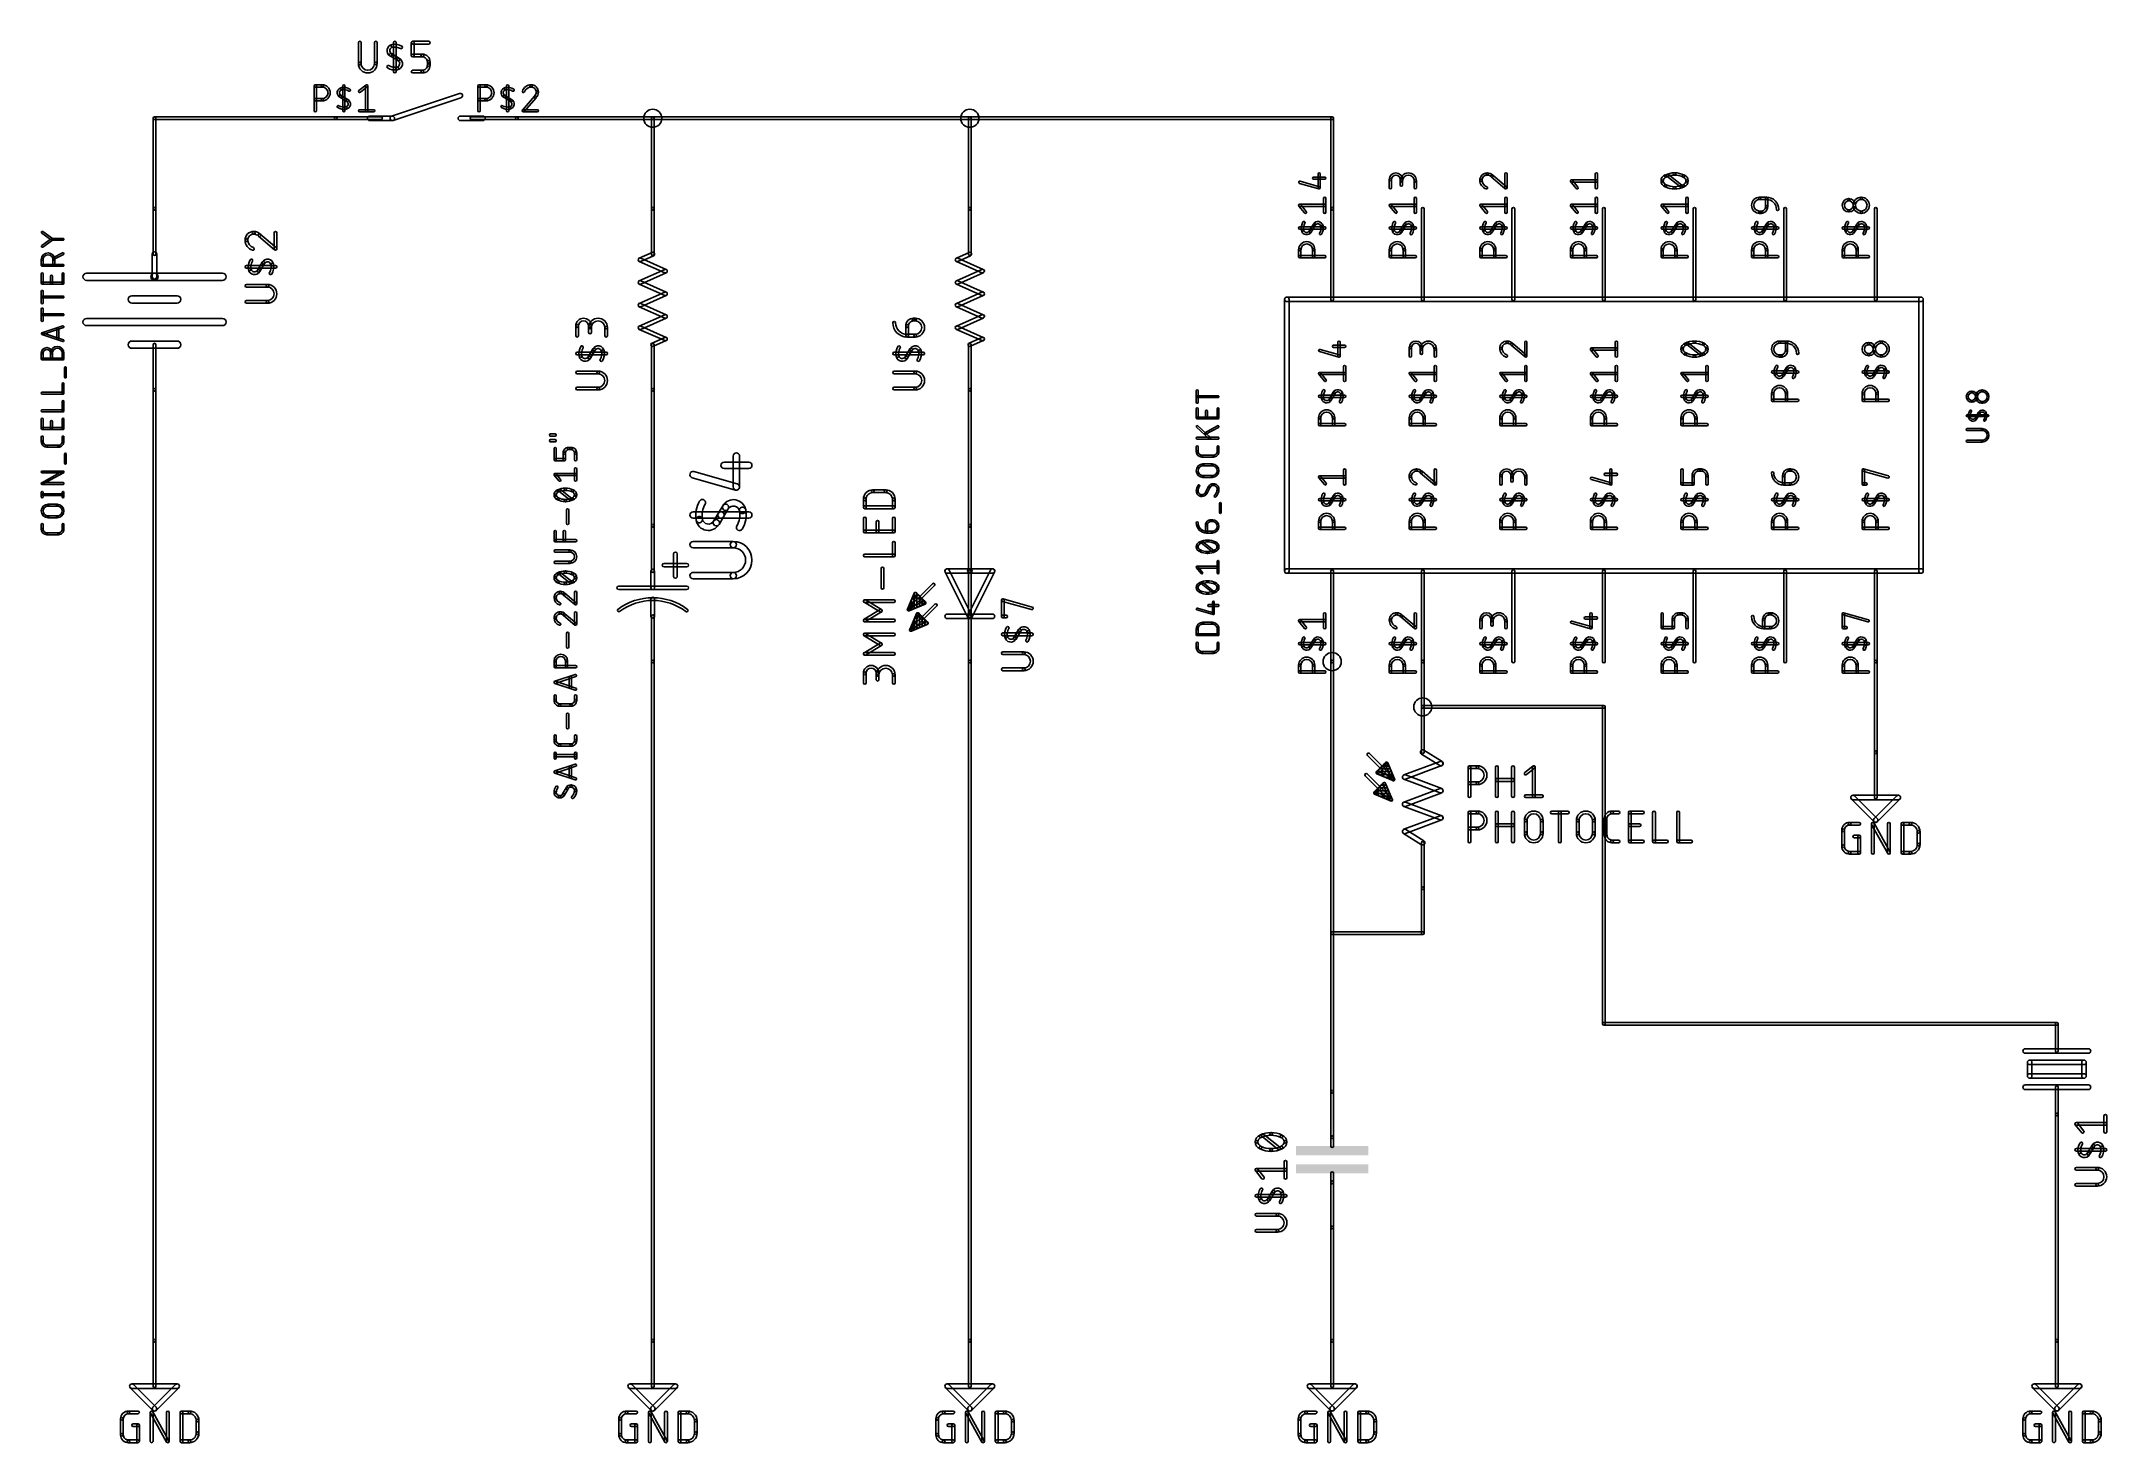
# Model space of a CAD drawing. Extents: x 1.15 to 5.71, y -1.13 to 1.97.
import ezdxf

# ---------------------------------------------------------------- set-up
doc = ezdxf.new("R2010")
doc.units = 0
for name, color, linetype in [('125', 251, 'CONTINUOUS'), ('91', 122, 'CONTINUOUS'), ('94', 12, 'CONTINUOUS'), ('95', 251, 'CONTINUOUS'), ('96', 251, 'CONTINUOUS')]:
    doc.layers.add(name, color=color, linetype=linetype)

# ---------------------------------------------------------------- blocks, each defined once
blk = doc.blocks.new('RECT')
blk.add_solid([(-0.5, -0.5), (0.5, -0.5), (-0.5, 0.5), (0.5, 0.5)])

msp = doc.modelspace()

# ---------------------------------------------------------------- linework, layer by layer
at = {"layer": '125'}
for points in [[(3.842862, -0.451149, 1), (3.840916, -0.445473, 0.320464), (3.83, -0.460756, 1), (3.836, -0.460756, -0.320464)], [(3.865, -0.445978, 1), (3.865, -0.439978, 0.113887), (3.840574, -0.445614, 1), (3.843203, -0.451008, -0.113887)], [(3.884652, -0.472635), (3.849096, -0.444191, 1), (3.845348, -0.448876), (3.880904, -0.47732, 1)], [(3.886797, -0.451008, 1), (3.889426, -0.445614, 0.113887), (3.865, -0.439978, 1), (3.865, -0.445978, -0.113887)], [(3.894, -0.460756, 1), (3.9, -0.460756, 0.320459), (3.889084, -0.445473, 1), (3.887138, -0.451149, -0.320459)], [(3.836, -0.460756, 1), (3.83, -0.460756, 0.320468), (3.840916, -0.476038, 1), (3.842862, -0.470362, -0.320468)], [(3.843203, -0.470503, 1), (3.840574, -0.475897, 0.113887), (3.865, -0.481533, 1), (3.865, -0.475533, -0.113887)], [(3.865, -0.475533, 1), (3.865, -0.481533, 0.113887), (3.889426, -0.475897, 1), (3.886797, -0.470503, -0.113887)], [(3.887138, -0.470362, 1), (3.889084, -0.476038, 0.320463), (3.9, -0.460756, 1), (3.894, -0.460756, -0.320463)], [(3.9, -0.540073), (3.9, -0.504518, 1), (3.894, -0.504518), (3.894, -0.540073, 1)], [(3.849565, -0.538199), (3.835343, -0.520422, 1), (3.830657, -0.52417), (3.84488, -0.541948, 1)], [(3.833, -0.525296), (3.897, -0.525296, 1), (3.897, -0.519296), (3.833, -0.519296, 1)], [(3.897, -0.576733), (3.833, -0.576733, 1), (3.833, -0.582733), (3.897, -0.582733, 1)], [(3.846239, -0.567055, 1), (3.841094, -0.563968, 0.182263), (3.83716, -0.585606, 1), (3.843062, -0.584527, -0.182263)], [(3.843062, -0.584527, 1), (3.83716, -0.585606, 0.691673), (3.862239, -0.590166, 1), (3.857094, -0.587079, -0.691673)], [(3.862428, -0.57819), (3.857094, -0.587079, 1), (3.862239, -0.590166), (3.867572, -0.581277, 1)], [(3.867572, -0.581277), (3.872906, -0.572388, 1), (3.867761, -0.569301), (3.862428, -0.57819, 1)], [(3.886938, -0.574939, 1), (3.89284, -0.573861, 0.691676), (3.867761, -0.569301, 1), (3.872906, -0.572388, -0.691676)], [(3.883761, -0.592412, 1), (3.888906, -0.595499, 0.182257), (3.89284, -0.573861, 1), (3.886938, -0.574939, -0.182257)], [(3.879222, -0.618445), (3.833, -0.618445, 1), (3.833, -0.624445), (3.879222, -0.624445, 1)], [(3.879222, -0.654, 1), (3.879222, -0.66, 1), (3.879222, -0.618444, 1), (3.879222, -0.624444, -1)], [(3.833, -0.66), (3.879222, -0.66, 1), (3.879222, -0.654), (3.833, -0.654, 1)]]:
    msp.add_lwpolyline(points, format="xyb", close=True, dxfattribs=at)
at = {"layer": '91'}
for points in [[(1.403, 1.6), (1.403, 1.8, 1), (1.397, 1.8), (1.397, 1.6, 1)], [(1.4, 1.797), (1.8, 1.797, 1), (1.8, 1.803), (1.4, 1.803, 1)], [(2.2, 1.797), (2.5, 1.797, 1), (2.5, 1.803), (2.2, 1.803, 1)], [(2.497, 1.8), (2.497, 1.6, 1), (2.503, 1.6), (2.503, 1.8, 1)], [(2.5, 1.797), (3.2, 1.797, 1), (3.2, 1.803), (2.5, 1.803, 1)], [(3.197, 1.8), (3.197, 1.6, 1), (3.203, 1.6), (3.203, 1.8, 1)], [(3.2, 1.797), (4, 1.797, 1), (4, 1.803), (3.2, 1.803, 1)], [(3.997, 1.8), (3.997, 1.6, 1), (4.003, 1.6), (4.003, 1.8, 1)], [(1.397, 1.2), (1.397, -0.9, 1), (1.403, -0.9), (1.403, 1.2, 1)], [(2.497, 1.2), (2.497, 0.9, 1), (2.503, 0.9), (2.503, 1.2, 1)], [(3.197, 1.2), (3.197, 0.9, 1), (3.203, 0.9), (3.203, 1.2, 1)], [(2.497, 0.6), (2.497, -0.9, 1), (2.503, -0.9), (2.503, 0.6, 1)], [(3.197, 0.6), (3.197, -0.9, 1), (3.203, -0.9), (3.203, 0.6, 1)], [(4.003, 0), (4.003, 0.6, 1), (3.997, 0.6), (3.997, 0, 1)], [(3.997, 0.6), (3.997, -0.35, 1), (4.003, -0.35), (4.003, 0.6, 1)], [(4.197, 0.6), (4.197, 0.5, 1), (4.203, 0.5), (4.203, 0.6, 1)], [(5.197, 0.6), (5.197, 0.4, 1), (5.203, 0.4), (5.203, 0.6, 1)], [(4.2, 0.497), (4.6, 0.497, 1), (4.6, 0.503), (4.2, 0.503, 1)], [(4.597, 0.5), (4.597, -0.2, 1), (4.603, -0.2), (4.603, 0.5, 1)], [(4.197, 0.1), (4.197, 0, 1), (4.203, 0), (4.203, 0.1, 1)], [(4.2, 0.003), (4, 0.003, 1), (4, -0.003), (4.2, -0.003, 1)], [(4.6, -0.203), (5.6, -0.203, 1), (5.6, -0.197), (4.6, -0.197, 1)], [(5.597, -0.4), (5.597, -0.9, 1), (5.603, -0.9), (5.603, -0.4, 1)], [(3.997, -0.65), (3.997, -0.9, 1), (4.003, -0.9), (4.003, -0.65, 1)]]:
    msp.add_lwpolyline(points, format="xyb", close=True, dxfattribs=at)
for centre in [(2.5, 1.8), (3.2, 1.8), (4, 0.6), (4.2, 0.5)]:
    msp.add_circle(centre, 0.02, dxfattribs=at)
at = {"layer": '94'}
for points in [[(1.926581, 1.795257), (2.076581, 1.845257, 1), (2.073419, 1.854743), (1.923419, 1.804743, 1)], [(1.8, 1.797), (1.9, 1.797, 1), (1.9, 1.803), (1.8, 1.803, 1)], [(1.875, 1.795), (1.925, 1.795, 1), (1.925, 1.805), (1.875, 1.805, 1)], [(2.075, 1.795), (2.125, 1.795, 1), (2.125, 1.805), (2.075, 1.805, 1)], [(2.2, 1.803), (2.1, 1.803, 1), (2.1, 1.797), (2.2, 1.797, 1)], [(1.397, 1.6), (1.397, 1.5, 1), (1.403, 1.5), (1.403, 1.6, 1)], [(2.497, 1.6), (2.497, 1.5, 1), (2.503, 1.5), (2.503, 1.6, 1)], [(3.197, 1.6), (3.197, 1.5, 1), (3.203, 1.5), (3.203, 1.6, 1)], [(3.997, 1.6), (3.997, 1.4, 1), (4.003, 1.4), (4.003, 1.6, 1)], [(4.197, 1.6), (4.197, 1.4, 1), (4.203, 1.4), (4.203, 1.6, 1)], [(4.397, 1.6), (4.397, 1.4, 1), (4.403, 1.4), (4.403, 1.6, 1)], [(4.597, 1.6), (4.597, 1.4, 1), (4.603, 1.4), (4.603, 1.6, 1)], [(4.797, 1.6), (4.797, 1.4, 1), (4.803, 1.4), (4.803, 1.6, 1)], [(4.997, 1.6), (4.997, 1.4, 1), (5.003, 1.4), (5.003, 1.6, 1)], [(5.197, 1.6), (5.197, 1.4, 1), (5.203, 1.4), (5.203, 1.6, 1)], [(1.395, 1.5), (1.395, 1.45, 1), (1.405, 1.45), (1.405, 1.5, 1)], [(2.473499, 1.483845), (2.501625, 1.496345, 1), (2.498375, 1.503655), (2.47025, 1.491155, 1)], [(2.52975, 1.466155), (2.473499, 1.491155, 1), (2.47025, 1.483845), (2.526501, 1.458845, 1)], [(2.473499, 1.433845), (2.52975, 1.458845, 1), (2.526501, 1.466155), (2.47025, 1.441155, 1)], [(3.173499, 1.483845), (3.201625, 1.496345, 1), (3.198375, 1.503655), (3.17025, 1.491155, 1)], [(3.22975, 1.466155), (3.173499, 1.491155, 1), (3.17025, 1.483845), (3.226501, 1.458845, 1)], [(3.173499, 1.433845), (3.22975, 1.458845, 1), (3.226501, 1.466155), (3.17025, 1.441155, 1)], [(1.4, 1.458), (1.25, 1.458, 1), (1.25, 1.442), (1.4, 1.442, 1)], [(1.55, 1.458), (1.4, 1.458, 1), (1.4, 1.442), (1.55, 1.442, 1)], [(2.52975, 1.416155), (2.473499, 1.441155, 1), (2.47025, 1.433845), (2.526501, 1.408845, 1)], [(2.473499, 1.383845), (2.52975, 1.408845, 1), (2.526501, 1.416155), (2.47025, 1.391155, 1)], [(3.22975, 1.416155), (3.173499, 1.441155, 1), (3.17025, 1.433845), (3.226501, 1.408845, 1)], [(3.173499, 1.383845), (3.22975, 1.408845, 1), (3.226501, 1.416155), (3.17025, 1.391155, 1)], [(1.45, 1.408), (1.35, 1.408, 1), (1.35, 1.392), (1.45, 1.392, 1)], [(2.52975, 1.366155), (2.473499, 1.391155, 1), (2.47025, 1.383845), (2.526501, 1.358845, 1)], [(3.22975, 1.366155), (3.173499, 1.391155, 1), (3.17025, 1.383845), (3.226501, 1.358845, 1)], [(5.3, 1.405), (3.9, 1.405, 1), (3.9, 1.395), (5.3, 1.395, 1)], [(3.895, 1.4), (3.895, 0.8, 1), (3.905, 0.8), (3.905, 1.4, 1)], [(5.305, 0.8), (5.305, 1.4, 1), (5.295, 1.4), (5.295, 0.8, 1)], [(1.55, 1.358), (1.25, 1.358, 1), (1.25, 1.342), (1.55, 1.342, 1)], [(2.473499, 1.333845), (2.52975, 1.358845, 1), (2.526501, 1.366155), (2.47025, 1.341155, 1)], [(2.52975, 1.316155), (2.473499, 1.341155, 1), (2.47025, 1.333845), (2.526501, 1.308845, 1)], [(3.173499, 1.333845), (3.22975, 1.358845, 1), (3.226501, 1.366155), (3.17025, 1.341155, 1)], [(3.22975, 1.316155), (3.173499, 1.341155, 1), (3.17025, 1.333845), (3.226501, 1.308845, 1)], [(1.45, 1.308), (1.35, 1.308, 1), (1.35, 1.292), (1.45, 1.292, 1)], [(1.403, 1.2), (1.403, 1.3, 1), (1.397, 1.3), (1.397, 1.2, 1)], [(2.501625, 1.296345), (2.52975, 1.308845, 1), (2.526501, 1.316155), (2.498375, 1.303655, 1)], [(2.503, 1.2), (2.503, 1.3, 1), (2.497, 1.3), (2.497, 1.2, 1)], [(3.201625, 1.296345), (3.22975, 1.308845, 1), (3.226501, 1.316155), (3.198375, 1.303655, 1)], [(3.203, 1.2), (3.203, 1.3, 1), (3.197, 1.3), (3.197, 1.2, 1)], [(2.497, 0.9), (2.497, 0.8, 1), (2.503, 0.8), (2.503, 0.9, 1)], [(3.197, 0.9), (3.197, 0.8, 1), (3.203, 0.8), (3.203, 0.9, 1)], [(2.546, 0.838), (2.546, 0.788, 1), (2.554, 0.788), (2.554, 0.838, 1)], [(2.496, 0.8), (2.496, 0.763, 1), (2.504, 0.763), (2.504, 0.8, 1)], [(2.525, 0.809), (2.575, 0.809, 1), (2.575, 0.817), (2.525, 0.817, 1)], [(3.204472, 0.702236), (3.154472, 0.802236, 1), (3.145528, 0.797764), (3.195528, 0.697764, 1)], [(3.2, 0.805), (3.15, 0.805, 1), (3.15, 0.795), (3.2, 0.795, 1)], [(3.245528, 0.802236), (3.195528, 0.702236, 1), (3.204472, 0.697764), (3.254472, 0.797764, 1)], [(3.25, 0.805), (3.2, 0.805, 1), (3.2, 0.795), (3.25, 0.795, 1)], [(3.197, 0.8), (3.197, 0.7, 1), (3.203, 0.7), (3.203, 0.8, 1)], [(3.9, 0.795), (5.3, 0.795, 1), (5.3, 0.805), (3.9, 0.805, 1)], [(4.003, 0.6), (4.003, 0.8, 1), (3.997, 0.8), (3.997, 0.6, 1)], [(4.203, 0.6), (4.203, 0.8, 1), (4.197, 0.8), (4.197, 0.6, 1)], [(4.403, 0.6), (4.403, 0.8, 1), (4.397, 0.8), (4.397, 0.6, 1)], [(4.603, 0.6), (4.603, 0.8, 1), (4.597, 0.8), (4.597, 0.6, 1)], [(4.803, 0.6), (4.803, 0.8, 1), (4.797, 0.8), (4.797, 0.6, 1)], [(5.003, 0.6), (5.003, 0.8, 1), (4.997, 0.8), (4.997, 0.6, 1)], [(5.203, 0.6), (5.203, 0.8, 1), (5.197, 0.8), (5.197, 0.6, 1)], [(2.425, 0.759), (2.5, 0.759, 1), (2.5, 0.767), (2.425, 0.767, 1)], [(2.573195, 0.710604, 1), (2.576805, 0.715396, 0.334595), (2.423195, 0.715396, 1), (2.426805, 0.710604, -0.334595)], [(2.5, 0.759), (2.575, 0.759, 1), (2.575, 0.767), (2.5, 0.767, 1)], [(2.496, 0.738), (2.496, 0.7, 1), (2.504, 0.7), (2.504, 0.738, 1)], [(3.117879, 0.772121), (3.062879, 0.717121, 1), (3.067121, 0.712879), (3.122121, 0.767879, 1)], [(3.067757, 0.713818), (3.082757, 0.748818, 1), (3.077243, 0.751182), (3.062243, 0.716182, 1)], [(3.098818, 0.732757), (3.063818, 0.717757, 1), (3.066182, 0.712243), (3.101182, 0.727243, 1)], [(3.071, 0.736), (3.071, 0.718857, 1), (3.077, 0.718857), (3.077, 0.736, 1)], [(3.077879, 0.747879), (3.097879, 0.727879, 1), (3.102121, 0.732121), (3.082121, 0.752121, 1)], [(3.077, 0.75), (3.077, 0.721429, 1), (3.083, 0.721429), (3.083, 0.75, 1)], [(3.083, 0.744), (3.083, 0.724, 1), (3.089, 0.724), (3.089, 0.744, 1)], [(3.089, 0.738), (3.089, 0.726571, 1), (3.095, 0.726571), (3.095, 0.738, 1)], [(3.095, 0.732), (3.095, 0.729143, 1), (3.101, 0.729143), (3.101, 0.732, 1)], [(2.503, 0.6), (2.503, 0.7, 1), (2.497, 0.7), (2.497, 0.6, 1)], [(3.065, 0.722), (3.065, 0.716286, 1), (3.071, 0.716286), (3.071, 0.722, 1)], [(3.122879, 0.727121), (3.067879, 0.672121, 1), (3.072121, 0.667879), (3.127121, 0.722879, 1)], [(3.072757, 0.668818), (3.087757, 0.703818, 1), (3.082243, 0.706182), (3.067243, 0.671182, 1)], [(3.103818, 0.687757), (3.068818, 0.672757, 1), (3.071182, 0.667243), (3.106182, 0.682243, 1)], [(3.077, 0.693333), (3.077, 0.674286, 1), (3.083, 0.674286), (3.083, 0.693333, 1)], [(3.082879, 0.702879), (3.102879, 0.682879, 1), (3.107121, 0.687121), (3.087121, 0.707121, 1)], [(3.083, 0.704), (3.083, 0.676857, 1), (3.089, 0.676857), (3.089, 0.704, 1)], [(3.089, 0.698), (3.089, 0.679429, 1), (3.095, 0.679429), (3.095, 0.698, 1)], [(3.095, 0.692), (3.095, 0.682, 1), (3.101, 0.682), (3.101, 0.692, 1)], [(3.101, 0.686), (3.101, 0.684571, 1), (3.107, 0.684571), (3.107, 0.686, 1)], [(3.2, 0.705), (3.15, 0.705, 1), (3.15, 0.695), (3.2, 0.695, 1)], [(3.25, 0.705), (3.2, 0.705, 1), (3.2, 0.695), (3.25, 0.695, 1)], [(3.203, 0.6), (3.203, 0.7, 1), (3.197, 0.7), (3.197, 0.6, 1)], [(3.071, 0.679333), (3.071, 0.671714, 1), (3.077, 0.671714), (3.077, 0.679333, 1)], [(4.197, 0.5), (4.197, 0.4, 1), (4.203, 0.4), (4.203, 0.5, 1)], [(4.077879, 0.392879), (4.132879, 0.337879, 1), (4.137121, 0.342121), (4.082121, 0.397121, 1)], [(4.102121, 0.352879), (4.122121, 0.372879, 1), (4.117879, 0.377121), (4.097879, 0.357121, 1)], [(4.111, 0.363), (4.123857, 0.363, 1), (4.123857, 0.369), (4.111, 0.369, 1)], [(4.117, 0.369), (4.121286, 0.369, 1), (4.121286, 0.375), (4.117, 0.375, 1)], [(4.117243, 0.373818), (4.132243, 0.338818, 1), (4.137757, 0.341182), (4.122757, 0.376182, 1)], [(4.161756, 0.340318), (4.241756, 0.370318, 1), (4.238244, 0.379682), (4.158244, 0.349682, 1)], [(4.19735, 0.39576), (4.23735, 0.37076, 1), (4.24265, 0.37924), (4.20265, 0.40424, 1)], [(5.197, 0.4), (5.197, 0.3, 1), (5.203, 0.3), (5.203, 0.4, 1)], [(4.072879, 0.347879), (4.127879, 0.292879, 1), (4.132121, 0.297121), (4.077121, 0.352121, 1)], [(4.097121, 0.307879), (4.117121, 0.327879, 1), (4.112879, 0.332121), (4.092879, 0.312121, 1)], [(4.136182, 0.342757), (4.101182, 0.357757, 1), (4.098818, 0.352243), (4.133818, 0.337243, 1)], [(4.102333, 0.351), (4.129, 0.351, 1), (4.129, 0.357), (4.102333, 0.357, 1)], [(4.103, 0.315), (4.120143, 0.315, 1), (4.120143, 0.321), (4.103, 0.321, 1)], [(4.105, 0.357), (4.126429, 0.357, 1), (4.126429, 0.363), (4.105, 0.363, 1)], [(4.109, 0.321), (4.117571, 0.321, 1), (4.117571, 0.327), (4.109, 0.327, 1)], [(4.112243, 0.328818), (4.127243, 0.293818, 1), (4.132757, 0.296182), (4.117757, 0.331182, 1)], [(4.116333, 0.345), (4.131571, 0.345, 1), (4.131571, 0.351), (4.116333, 0.351, 1)], [(4.130333, 0.339), (4.134143, 0.339, 1), (4.134143, 0.345), (4.130333, 0.345, 1)], [(4.241756, 0.319682), (4.161756, 0.349682, 1), (4.158244, 0.340318), (4.238244, 0.310318, 1)], [(4.161756, 0.280318), (4.241756, 0.310318, 1), (4.238244, 0.319682), (4.158244, 0.289682, 1)], [(4.131182, 0.297757), (4.096182, 0.312757, 1), (4.093818, 0.307243), (4.128818, 0.292243, 1)], [(4.097, 0.309), (4.122714, 0.309, 1), (4.122714, 0.315), (4.097, 0.315, 1)], [(4.104333, 0.303), (4.125286, 0.303, 1), (4.125286, 0.309), (4.104333, 0.309, 1)], [(4.118333, 0.297), (4.127857, 0.297, 1), (4.127857, 0.303), (4.118333, 0.303, 1)], [(4.241756, 0.259682), (4.161756, 0.289682, 1), (4.158244, 0.280318), (4.238244, 0.250318, 1)], [(5.203536, 0.253536), (5.153536, 0.303536, 1), (5.146464, 0.296464), (5.196464, 0.246464, 1)], [(5.15, 0.295), (5.25, 0.295, 1), (5.25, 0.305), (5.15, 0.305, 1)], [(5.246464, 0.303536), (5.196464, 0.253536, 1), (5.203536, 0.246464), (5.253536, 0.296464, 1)], [(4.161756, 0.220318), (4.241756, 0.250318, 1), (4.238244, 0.259682), (4.158244, 0.229682, 1)], [(4.20265, 0.20424), (4.16265, 0.22924, 1), (4.15735, 0.22076), (4.19735, 0.19576, 1)], [(4.203, 0.1), (4.203, 0.2, 1), (4.197, 0.2), (4.197, 0.1, 1)], [(5.597, -0.2), (5.597, -0.26, 1), (5.603, -0.26), (5.603, -0.2, 1)], [(5.67, -0.255), (5.53, -0.255, 1), (5.53, -0.265), (5.67, -0.265, 1)], [(5.66, -0.28), (5.54, -0.28, 1), (5.54, -0.29), (5.66, -0.29, 1)], [(5.535, -0.285), (5.535, -0.315, 1), (5.545, -0.315), (5.545, -0.285, 1)], [(5.54, -0.32), (5.66, -0.32, 1), (5.66, -0.31), (5.54, -0.31, 1)], [(5.665, -0.315), (5.665, -0.285, 1), (5.655, -0.285), (5.655, -0.315, 1)], [(3.997, -0.35), (3.997, -0.45, 1), (4.003, -0.45), (4.003, -0.35, 1)], [(5.67, -0.335), (5.53, -0.335, 1), (5.53, -0.345), (5.67, -0.345, 1)], [(5.597, -0.34), (5.597, -0.4, 1), (5.603, -0.4), (5.603, -0.34, 1)], [(3.997, -0.45), (3.997, -0.47, 1), (4.003, -0.47), (4.003, -0.45, 1)], [(4.003, -0.55), (4.003, -0.53, 1), (3.997, -0.53), (3.997, -0.55, 1)], [(4.003, -0.65), (4.003, -0.55, 1), (3.997, -0.55), (3.997, -0.65, 1)], [(1.397, -0.9), (1.397, -1, 1), (1.403, -1), (1.403, -0.9, 1)], [(2.497, -0.9), (2.497, -1, 1), (2.503, -1), (2.503, -0.9, 1)], [(3.197, -0.9), (3.197, -1, 1), (3.203, -1), (3.203, -0.9, 1)], [(3.997, -0.9), (3.997, -1, 1), (4.003, -1), (4.003, -0.9, 1)], [(5.597, -0.9), (5.597, -1, 1), (5.603, -1), (5.603, -0.9, 1)], [(1.403536, -1.046464), (1.353536, -0.996464, 1), (1.346464, -1.003536), (1.396464, -1.053536, 1)], [(1.35, -1.005), (1.45, -1.005, 1), (1.45, -0.995), (1.35, -0.995, 1)], [(1.446464, -0.996464), (1.396464, -1.046464, 1), (1.403536, -1.053536), (1.453536, -1.003536, 1)], [(2.503536, -1.046464), (2.453536, -0.996464, 1), (2.446464, -1.003536), (2.496464, -1.053536, 1)], [(2.45, -1.005), (2.55, -1.005, 1), (2.55, -0.995), (2.45, -0.995, 1)], [(2.546464, -0.996464), (2.496464, -1.046464, 1), (2.503536, -1.053536), (2.553536, -1.003536, 1)], [(3.203536, -1.046464), (3.153536, -0.996464, 1), (3.146464, -1.003536), (3.196464, -1.053536, 1)], [(3.15, -1.005), (3.25, -1.005, 1), (3.25, -0.995), (3.15, -0.995, 1)], [(3.246464, -0.996464), (3.196464, -1.046464, 1), (3.203536, -1.053536), (3.253536, -1.003536, 1)], [(4.003536, -1.046464), (3.953536, -0.996464, 1), (3.946464, -1.003536), (3.996464, -1.053536, 1)], [(3.95, -1.005), (4.05, -1.005, 1), (4.05, -0.995), (3.95, -0.995, 1)], [(4.046464, -0.996464), (3.996464, -1.046464, 1), (4.003536, -1.053536), (4.053536, -1.003536, 1)], [(5.603536, -1.046464), (5.553536, -0.996464, 1), (5.546464, -1.003536), (5.596464, -1.053536, 1)], [(5.55, -1.005), (5.65, -1.005, 1), (5.65, -0.995), (5.55, -0.995, 1)], [(5.646464, -0.996464), (5.596464, -1.046464, 1), (5.603536, -1.053536), (5.653536, -1.003536, 1)]]:
    msp.add_lwpolyline(points, format="xyb", close=True, dxfattribs=at)
at = {"layer": '95'}
for points in [[(1.85, 1.967), (1.85, 1.920778, 1), (1.856, 1.920778), (1.856, 1.967, 1)], [(1.891555, 1.920778), (1.891555, 1.967, 1), (1.885555, 1.967), (1.885555, 1.920778, 1)], [(1.925472, 1.956938, 1), (1.924394, 1.96284, 0.691679), (1.919834, 1.937761, 1), (1.922921, 1.942906, -0.691679)], [(1.942945, 1.953761, 1), (1.946032, 1.958906, 0.182256), (1.924394, 1.96284, 1), (1.925472, 1.956938, -0.182256)], [(1.933267, 1.903), (1.933267, 1.967, 1), (1.927267, 1.967), (1.927267, 1.903, 1)], [(1.972927, 1.938555), (1.972927, 1.967, 1), (1.966927, 1.967), (1.966927, 1.938555, 1)], [(1.969927, 1.964), (2.005482, 1.964, 1), (2.005482, 1.97), (1.969927, 1.97, 1)], [(1.856, 1.920778, 1), (1.85, 1.920778, 1), (1.891555, 1.920778, 1), (1.885555, 1.920778, -1)], [(1.917588, 1.916239, 1), (1.914501, 1.911094, 0.182262), (1.936139, 1.90716, 1), (1.935061, 1.913062, -0.182262)], [(1.93181, 1.937572), (1.922921, 1.942906, 1), (1.919834, 1.937761), (1.928723, 1.932428, 1)], [(1.928723, 1.932428), (1.937612, 1.927094, 1), (1.940699, 1.932239), (1.93181, 1.937572, 1)], [(1.935061, 1.913062, 1), (1.936139, 1.90716, 0.691669), (1.940699, 1.932239, 1), (1.937612, 1.927094, -0.691669)], [(1.99126, 1.941555), (1.969927, 1.941555, 1), (1.969927, 1.935555), (1.99126, 1.935555, 1)], [(2.002482, 1.924333, 1), (2.008482, 1.924333, 0.414214), (1.99126, 1.941555, 1), (1.99126, 1.935555, -0.414214)], [(1.99126, 1.906, 1), (1.99126, 1.9, 0.414214), (2.008482, 1.917222, 1), (2.002482, 1.917222, -0.414214)], [(2.008482, 1.917222), (2.008482, 1.924333, 1), (2.002482, 1.924333), (2.002482, 1.917222, 1)], [(1.75745, 1.8165), (1.75745, 1.8715, 1), (1.75245, 1.8715), (1.75245, 1.8165, 1)], [(1.75495, 1.869), (1.770227, 1.869, 1), (1.770227, 1.874), (1.75495, 1.874, 1)], [(1.770227, 1.843444, 1), (1.770227, 1.838444, 1), (1.770227, 1.874, 1), (1.770227, 1.869, -1)], [(1.820423, 1.8165), (1.820423, 1.8715, 1), (1.815423, 1.8715), (1.815423, 1.8165, 1)], [(1.854506, 1.857326), (1.869784, 1.869548, 1), (1.86666, 1.873452), (1.851383, 1.86123, 1)], [(1.865722, 1.8715), (1.865722, 1.8165, 1), (1.870722, 1.8165), (1.870722, 1.8715, 1)], [(1.969927, 1.9), (1.99126, 1.9, 1), (1.99126, 1.906), (1.969927, 1.906, 1)], [(2.119, 1.8165), (2.119, 1.8715, 1), (2.114, 1.8715), (2.114, 1.8165, 1)], [(2.1165, 1.869), (2.131778, 1.869, 1), (2.131778, 1.874), (2.1165, 1.874, 1)], [(2.131778, 1.843444, 1), (2.131778, 1.838444, 1), (2.131778, 1.874, 1), (2.131778, 1.869, -1)], [(2.181974, 1.8165), (2.181974, 1.8715, 1), (2.176974, 1.8715), (2.176974, 1.8165, 1)], [(2.2313, 1.869, 1), (2.2313, 1.874, 0.325184), (2.212116, 1.860048, 1), (2.216873, 1.858507, -0.325184)], [(2.24255, 1.85775, 1), (2.24755, 1.85775, 0.414214), (2.2313, 1.874, 1), (2.2313, 1.869, -0.414214)], [(1.770227, 1.843444), (1.75495, 1.843444, 1), (1.75495, 1.838444), (1.770227, 1.838444, 1)], [(1.806987, 1.82781, 1), (1.804415, 1.823523, 0.182261), (1.822956, 1.820152, 1), (1.822057, 1.82507, -0.182261)], [(1.813789, 1.862929, 1), (1.81289, 1.867848, 0.691672), (1.808998, 1.84644, 1), (1.811571, 1.850727, -0.691672)], [(1.819209, 1.846144), (1.811571, 1.850727, 1), (1.808998, 1.84644), (1.816637, 1.841856, 1)], [(1.828859, 1.86019, 1), (1.831432, 1.864477, 0.182261), (1.81289, 1.867848, 1), (1.813789, 1.862929, -0.182261)], [(1.816637, 1.841856), (1.824276, 1.837273, 1), (1.826848, 1.84156), (1.819209, 1.846144, 1)], [(1.822057, 1.82507, 1), (1.822956, 1.820152, 0.691669), (1.826848, 1.84156, 1), (1.824276, 1.837273, -0.691669)], [(2.131778, 1.843444), (2.1165, 1.843444, 1), (2.1165, 1.838444), (2.131778, 1.838444, 1)], [(2.168538, 1.82781, 1), (2.165965, 1.823523, 0.182261), (2.184506, 1.820152, 1), (2.183608, 1.82507, -0.182261)], [(2.17534, 1.862929, 1), (2.174441, 1.867848, 0.691672), (2.170549, 1.84644, 1), (2.173121, 1.850727, -0.691672)], [(2.18076, 1.846144), (2.173121, 1.850727, 1), (2.170549, 1.84644), (2.178187, 1.841856, 1)], [(2.19041, 1.86019, 1), (2.192982, 1.864477, 0.182261), (2.174441, 1.867848, 1), (2.17534, 1.862929, -0.182261)], [(2.178187, 1.841856), (2.185826, 1.837273, 1), (2.188399, 1.84156), (2.18076, 1.846144, 1)], [(2.183608, 1.82507, 1), (2.184506, 1.820152, 0.691669), (2.188399, 1.84156, 1), (2.185826, 1.837273, -0.691669)], [(2.238562, 1.848675), (2.21259, 1.818119, 1), (2.2164, 1.814881), (2.242372, 1.845436, 1)], [(2.238743, 1.848866, 1), (2.242191, 1.845245, 0.205253), (2.24755, 1.85775, 1), (2.24255, 1.85775, -0.205253)], [(1.852945, 1.814), (1.8835, 1.814, 1), (1.8835, 1.819), (1.852945, 1.819, 1)], [(2.214495, 1.814), (2.24505, 1.814, 1), (2.24505, 1.819), (2.214495, 1.819, 1)], [(3.927813, 1.656205), (3.970591, 1.643983, 1), (3.971965, 1.648791), (3.929187, 1.661013, 1)], [(3.959056, 1.665276), (3.9835, 1.665276, 1), (3.9835, 1.670276), (3.959056, 1.670276, 1)], [(3.973778, 1.646387), (3.973778, 1.676942, 1), (3.968778, 1.676942), (3.968778, 1.646387, 1)], [(4.150444, 1.66472, 1), (4.155444, 1.66472, 1), (4.126, 1.66472, 1), (4.131, 1.66472, -1)], [(4.131, 1.646387), (4.131, 1.66472, 1), (4.126, 1.66472), (4.126, 1.646387, 1)], [(4.181, 1.661664, 1), (4.186, 1.661664, 1), (4.150444, 1.661664, 1), (4.155444, 1.661664, -1)], [(4.150445, 1.66472), (4.150445, 1.652498, 1), (4.155445, 1.652498), (4.155445, 1.66472, 1)], [(4.186, 1.646387), (4.186, 1.661664, 1), (4.181, 1.661664), (4.181, 1.646387, 1)], [(4.34225, 1.674442, 1), (4.34225, 1.679442, 0.414214), (4.326, 1.663192, 1), (4.331, 1.663192, -0.414214)], [(4.331, 1.663192, 1), (4.326, 1.663192, 0.325186), (4.339952, 1.644008, 1), (4.341493, 1.648765, -0.325186)], [(4.351134, 1.670635, 1), (4.354755, 1.674083, 0.205256), (4.34225, 1.679442, 1), (4.34225, 1.674442, -0.205256)], [(4.351325, 1.670454), (4.381881, 1.644482, 1), (4.385119, 1.648292), (4.354564, 1.674264, 1)], [(4.386, 1.646387), (4.386, 1.676942, 1), (4.381, 1.676942), (4.381, 1.646387, 1)], [(4.542674, 1.647949), (4.530452, 1.663226, 1), (4.526548, 1.660103), (4.53877, 1.644825, 1)], [(4.5285, 1.659164), (4.5835, 1.659164, 1), (4.5835, 1.664164), (4.5285, 1.664164, 1)], [(4.586, 1.646387), (4.586, 1.676942, 1), (4.581, 1.676942), (4.581, 1.646387, 1)], [(4.73695, 1.669994, 1), (4.735328, 1.674724, 0.320467), (4.726, 1.661664, 1), (4.731, 1.661664, -0.320467)], [(4.731, 1.661664, 1), (4.726, 1.661664, 0.320469), (4.735328, 1.648605, 1), (4.73695, 1.653335, -0.320469)], [(4.756, 1.674442, 1), (4.756, 1.679442, 0.113886), (4.735043, 1.674606, 1), (4.737234, 1.670112, -0.113886)], [(4.737234, 1.653217, 1), (4.735043, 1.648723, 0.113887), (4.756, 1.643887, 1), (4.756, 1.648887, -0.113887)], [(4.77284, 1.651394), (4.742284, 1.675839, 1), (4.739161, 1.671935), (4.769716, 1.64749, 1)], [(4.774766, 1.670112, 1), (4.776957, 1.674606, 0.113886), (4.756, 1.679442, 1), (4.756, 1.674442, -0.113886)], [(4.756, 1.648887, 1), (4.756, 1.643887, 0.113887), (4.776957, 1.648723, 1), (4.774766, 1.653217, -0.113887)], [(4.781, 1.661665, 1), (4.786, 1.661664, 0.320462), (4.776672, 1.674724, 1), (4.77505, 1.669994, -0.320462)], [(4.77505, 1.653335, 1), (4.776672, 1.648605, 0.320464), (4.786, 1.661664, 1), (4.781, 1.661664, -0.320464)], [(3.9285, 1.605273), (3.9835, 1.605273, 1), (3.9835, 1.610273), (3.9285, 1.610273, 1)], [(3.942674, 1.594057), (3.930452, 1.609334, 1), (3.926548, 1.606211), (3.93877, 1.590933, 1)], [(3.986, 1.592495), (3.986, 1.62305, 1), (3.981, 1.62305), (3.981, 1.592495, 1)], [(4.1285, 1.605273), (4.1835, 1.605273, 1), (4.1835, 1.610273), (4.1285, 1.610273, 1)], [(4.142674, 1.594057), (4.130452, 1.609334, 1), (4.126548, 1.606211), (4.13877, 1.590933, 1)], [(4.186, 1.592495), (4.186, 1.62305, 1), (4.181, 1.62305), (4.181, 1.592495, 1)], [(4.3285, 1.605273), (4.3835, 1.605273, 1), (4.3835, 1.610273), (4.3285, 1.610273, 1)], [(4.342674, 1.594057), (4.330452, 1.609334, 1), (4.326548, 1.606211), (4.33877, 1.590933, 1)], [(4.386, 1.592495), (4.386, 1.62305, 1), (4.381, 1.62305), (4.381, 1.592495, 1)], [(4.5285, 1.605273), (4.5835, 1.605273, 1), (4.5835, 1.610273), (4.5285, 1.610273, 1)], [(4.542674, 1.594057), (4.530452, 1.609334, 1), (4.526548, 1.606211), (4.53877, 1.590933, 1)], [(4.586, 1.592495), (4.586, 1.62305, 1), (4.581, 1.62305), (4.581, 1.592495, 1)], [(4.7285, 1.605273), (4.7835, 1.605273, 1), (4.7835, 1.610273), (4.7285, 1.610273, 1)], [(4.742674, 1.594057), (4.730452, 1.609334, 1), (4.726548, 1.606211), (4.73877, 1.590933, 1)], [(4.786, 1.592495), (4.786, 1.62305, 1), (4.781, 1.62305), (4.781, 1.592495, 1)], [(4.943778, 1.62055, 1), (4.943778, 1.62555, 1), (4.943778, 1.589995, 1), (4.943778, 1.594995, -1)], [(4.943778, 1.62055), (4.959056, 1.62055, 1), (4.959056, 1.62555), (4.943778, 1.62555, 1)], [(4.946833, 1.594995, 1), (4.946833, 1.589995, 0.414214), (4.961556, 1.604717, 1), (4.956556, 1.604717, -0.414214)], [(4.956556, 1.62305), (4.956556, 1.604717, 1), (4.961556, 1.604717), (4.961556, 1.62305, 1)], [(4.981, 1.598606, 1), (4.986, 1.598606, 0.414214), (4.959056, 1.62555, 1), (4.959056, 1.62055, -0.414214)], [(5.140722, 1.617495, 1), (5.140722, 1.622495, 1), (5.140722, 1.59305, 1), (5.140722, 1.59805, -1)], [(5.140722, 1.59805, 1), (5.140722, 1.59305, 1), (5.140722, 1.622495, 1), (5.140722, 1.617495, -1)], [(5.168222, 1.62055, 1), (5.168222, 1.62555, 1), (5.168222, 1.589995, 1), (5.168222, 1.594995, -1)], [(5.168222, 1.594995, 1), (5.168222, 1.589995, 1), (5.168222, 1.62555, 1), (5.168222, 1.62055, -1)], [(3.9835, 1.559974), (3.9285, 1.559974, 1), (3.9285, 1.554974), (3.9835, 1.554974, 1)], [(3.93981, 1.56841, 1), (3.935523, 1.570982, 0.182262), (3.932152, 1.552441, 1), (3.937071, 1.55334, -0.182262)], [(3.93707, 1.55334, 1), (3.932152, 1.552441, 0.691674), (3.95356, 1.548549, 1), (3.949273, 1.551121, -0.691674)], [(3.953856, 1.55876), (3.949273, 1.551121, 1), (3.95356, 1.548549), (3.958144, 1.556187, 1)], [(3.958144, 1.556187), (3.962727, 1.563826, 1), (3.95844, 1.566399), (3.953856, 1.55876, 1)], [(3.974929, 1.561608, 1), (3.979848, 1.562506, 0.691677), (3.95844, 1.566399, 1), (3.962727, 1.563826, -0.691677)], [(3.97219, 1.546538, 1), (3.976477, 1.543965, 0.182253), (3.979848, 1.562506, 1), (3.97493, 1.561608, -0.182253)], [(4.1835, 1.559974), (4.1285, 1.559974, 1), (4.1285, 1.554974), (4.1835, 1.554974, 1)], [(4.13981, 1.56841, 1), (4.135523, 1.570982, 0.182262), (4.132152, 1.552441, 1), (4.137071, 1.55334, -0.182262)], [(4.13707, 1.55334, 1), (4.132152, 1.552441, 0.691674), (4.15356, 1.548549, 1), (4.149273, 1.551121, -0.691674)], [(4.153856, 1.55876), (4.149273, 1.551121, 1), (4.15356, 1.548549), (4.158144, 1.556187, 1)], [(4.158144, 1.556187), (4.162727, 1.563826, 1), (4.15844, 1.566399), (4.153856, 1.55876, 1)], [(4.174929, 1.561608, 1), (4.179848, 1.562506, 0.691677), (4.15844, 1.566399, 1), (4.162727, 1.563826, -0.691677)], [(4.17219, 1.546538, 1), (4.176477, 1.543965, 0.182253), (4.179848, 1.562506, 1), (4.17493, 1.561608, -0.182253)], [(4.3835, 1.559974), (4.3285, 1.559974, 1), (4.3285, 1.554974), (4.3835, 1.554974, 1)], [(4.33981, 1.56841, 1), (4.335523, 1.570982, 0.182262), (4.332152, 1.552441, 1), (4.337071, 1.55334, -0.182262)], [(4.33707, 1.55334, 1), (4.332152, 1.552441, 0.691674), (4.35356, 1.548549, 1), (4.349273, 1.551121, -0.691674)], [(4.353856, 1.55876), (4.349273, 1.551121, 1), (4.35356, 1.548549), (4.358144, 1.556187, 1)], [(4.358144, 1.556187), (4.362727, 1.563826, 1), (4.35844, 1.566399), (4.353856, 1.55876, 1)], [(4.374929, 1.561608, 1), (4.379848, 1.562506, 0.691677), (4.35844, 1.566399, 1), (4.362727, 1.563826, -0.691677)], [(4.37219, 1.546538, 1), (4.376477, 1.543965, 0.182253), (4.379848, 1.562506, 1), (4.37493, 1.561608, -0.182253)], [(4.5835, 1.559974), (4.5285, 1.559974, 1), (4.5285, 1.554974), (4.5835, 1.554974, 1)], [(4.53981, 1.56841, 1), (4.535523, 1.570982, 0.182262), (4.532152, 1.552441, 1), (4.537071, 1.55334, -0.182262)], [(4.53707, 1.55334, 1), (4.532152, 1.552441, 0.691674), (4.55356, 1.548549, 1), (4.549273, 1.551121, -0.691674)], [(4.553856, 1.55876), (4.549273, 1.551121, 1), (4.55356, 1.548549), (4.558144, 1.556187, 1)], [(4.558144, 1.556187), (4.562727, 1.563826, 1), (4.55844, 1.566399), (4.553856, 1.55876, 1)], [(4.574929, 1.561608, 1), (4.579848, 1.562506, 0.691677), (4.55844, 1.566399, 1), (4.562727, 1.563826, -0.691677)], [(4.57219, 1.546538, 1), (4.576477, 1.543965, 0.182253), (4.579848, 1.562506, 1), (4.57493, 1.561608, -0.182253)], [(4.7835, 1.559974), (4.7285, 1.559974, 1), (4.7285, 1.554974), (4.7835, 1.554974, 1)], [(4.73981, 1.56841, 1), (4.735523, 1.570982, 0.182262), (4.732152, 1.552441, 1), (4.737071, 1.55334, -0.182262)], [(4.73707, 1.55334, 1), (4.732152, 1.552441, 0.691674), (4.75356, 1.548549, 1), (4.749273, 1.551121, -0.691674)], [(4.753856, 1.55876), (4.749273, 1.551121, 1), (4.75356, 1.548549), (4.758144, 1.556187, 1)], [(4.758144, 1.556187), (4.762727, 1.563826, 1), (4.75844, 1.566399), (4.753856, 1.55876, 1)], [(4.774929, 1.561608, 1), (4.779848, 1.562506, 0.691677), (4.75844, 1.566399, 1), (4.762727, 1.563826, -0.691677)], [(4.77219, 1.546538, 1), (4.776477, 1.543965, 0.182253), (4.779848, 1.562506, 1), (4.77493, 1.561608, -0.182253)], [(4.9835, 1.559974), (4.9285, 1.559974, 1), (4.9285, 1.554974), (4.9835, 1.554974, 1)], [(4.93981, 1.56841, 1), (4.935523, 1.570982, 0.182262), (4.932152, 1.552441, 1), (4.937071, 1.55334, -0.182262)], [(4.93707, 1.55334, 1), (4.932152, 1.552441, 0.691674), (4.95356, 1.548549, 1), (4.949273, 1.551121, -0.691674)], [(4.946833, 1.594995), (4.943778, 1.594995, 1), (4.943778, 1.589995), (4.946833, 1.589995, 1)], [(4.953856, 1.55876), (4.949273, 1.551121, 1), (4.95356, 1.548549), (4.958144, 1.556187, 1)], [(4.958144, 1.556187), (4.962727, 1.563826, 1), (4.95844, 1.566399), (4.953856, 1.55876, 1)], [(4.974929, 1.561608, 1), (4.979848, 1.562506, 0.691677), (4.95844, 1.566399, 1), (4.962727, 1.563826, -0.691677)], [(4.97219, 1.546538, 1), (4.976477, 1.543965, 0.182253), (4.979848, 1.562506, 1), (4.97493, 1.561608, -0.182253)], [(5.1835, 1.559974), (5.1285, 1.559974, 1), (5.1285, 1.554974), (5.1835, 1.554974, 1)], [(5.13981, 1.56841, 1), (5.135523, 1.570982, 0.182262), (5.132152, 1.552441, 1), (5.137071, 1.55334, -0.182262)], [(5.13707, 1.55334, 1), (5.132152, 1.552441, 0.691674), (5.15356, 1.548549, 1), (5.149273, 1.551121, -0.691674)], [(5.153856, 1.55876), (5.149273, 1.551121, 1), (5.15356, 1.548549), (5.158144, 1.556187, 1)], [(5.158144, 1.556187), (5.162727, 1.563826, 1), (5.15844, 1.566399), (5.153856, 1.55876, 1)], [(5.174929, 1.561608, 1), (5.179848, 1.562506, 0.691677), (5.15844, 1.566399, 1), (5.162727, 1.563826, -0.691677)], [(5.17219, 1.546538, 1), (5.176477, 1.543965, 0.182253), (5.179848, 1.562506, 1), (5.17493, 1.561608, -0.182253)], [(1.619, 1.544, 1), (1.619, 1.55, 0.414214), (1.6, 1.531, 1), (1.606, 1.531, -0.414214)], [(1.606, 1.531, 1), (1.6, 1.531, 0.325186), (1.616298, 1.50859, 1), (1.618147, 1.514299, -0.325186)], [(1.629272, 1.539598, 1), (1.633617, 1.543736, 0.205256), (1.619, 1.55, 1), (1.619, 1.544, -0.205256)], [(1.629502, 1.539381), (1.665057, 1.509159, 1), (1.668943, 1.51373), (1.633387, 1.543953, 1)], [(1.67, 1.511445), (1.67, 1.547, 1), (1.664, 1.547), (1.664, 1.511445, 1)], [(3.956556, 1.509778, 1), (3.961556, 1.509778, 1), (3.926, 1.509778, 1), (3.931, 1.509778, -1)], [(3.931, 1.4945), (3.931, 1.509778, 1), (3.926, 1.509778), (3.926, 1.4945, 1)], [(3.956556, 1.509778), (3.956556, 1.4945, 1), (3.961556, 1.4945), (3.961556, 1.509778, 1)], [(4.156556, 1.509778, 1), (4.161556, 1.509778, 1), (4.126, 1.509778, 1), (4.131, 1.509778, -1)], [(4.131, 1.4945), (4.131, 1.509778, 1), (4.126, 1.509778), (4.126, 1.4945, 1)], [(4.156556, 1.509778), (4.156556, 1.4945, 1), (4.161556, 1.4945), (4.161556, 1.509778, 1)], [(4.356556, 1.509778, 1), (4.361556, 1.509778, 1), (4.326, 1.509778, 1), (4.331, 1.509778, -1)], [(4.331, 1.4945), (4.331, 1.509778, 1), (4.326, 1.509778), (4.326, 1.4945, 1)], [(4.356556, 1.509778), (4.356556, 1.4945, 1), (4.361556, 1.4945), (4.361556, 1.509778, 1)], [(4.556556, 1.509778, 1), (4.561556, 1.509778, 1), (4.526, 1.509778, 1), (4.531, 1.509778, -1)], [(4.531, 1.4945), (4.531, 1.509778, 1), (4.526, 1.509778), (4.526, 1.4945, 1)], [(4.556556, 1.509778), (4.556556, 1.4945, 1), (4.561556, 1.4945), (4.561556, 1.509778, 1)], [(4.756556, 1.509778, 1), (4.761556, 1.509778, 1), (4.726, 1.509778, 1), (4.731, 1.509778, -1)], [(4.731, 1.4945), (4.731, 1.509778, 1), (4.726, 1.509778), (4.726, 1.4945, 1)], [(4.756556, 1.509778), (4.756556, 1.4945, 1), (4.761556, 1.4945), (4.761556, 1.509778, 1)], [(4.956556, 1.509778, 1), (4.961556, 1.509778, 1), (4.926, 1.509778, 1), (4.931, 1.509778, -1)], [(4.931, 1.4945), (4.931, 1.509778, 1), (4.926, 1.509778), (4.926, 1.4945, 1)], [(4.956556, 1.509778), (4.956556, 1.4945, 1), (4.961556, 1.4945), (4.961556, 1.509778, 1)], [(5.156556, 1.509778, 1), (5.161556, 1.509778, 1), (5.126, 1.509778, 1), (5.131, 1.509778, -1)], [(5.131, 1.4945), (5.131, 1.509778, 1), (5.126, 1.509778), (5.126, 1.4945, 1)], [(5.156556, 1.509778), (5.156556, 1.4945, 1), (5.161556, 1.4945), (5.161556, 1.509778, 1)], [(1.667, 1.474785), (1.603, 1.474785, 1), (1.603, 1.468785), (1.667, 1.468785, 1)], [(1.616239, 1.484463, 1), (1.611094, 1.48755, 0.182263), (1.60716, 1.465912, 1), (1.613062, 1.46699, -0.182263)], [(1.613062, 1.46699, 1), (1.60716, 1.465912, 0.691673), (1.632239, 1.461352, 1), (1.627094, 1.464439, -0.691673)], [(1.632428, 1.473328), (1.627094, 1.464439, 1), (1.632239, 1.461352), (1.637572, 1.470241, 1)], [(1.637572, 1.470241), (1.642906, 1.47913, 1), (1.637761, 1.482217), (1.632428, 1.473328, 1)], [(1.656938, 1.476579, 1), (1.66284, 1.477657, 0.691676), (1.637761, 1.482217, 1), (1.642906, 1.47913, -0.691676)], [(1.653761, 1.459106, 1), (1.658906, 1.456019, 0.182255), (1.66284, 1.477657, 1), (1.656938, 1.476579, -0.182255)], [(3.9835, 1.497), (3.9285, 1.497, 1), (3.9285, 1.492), (3.9835, 1.492, 1)], [(4.1835, 1.497), (4.1285, 1.497, 1), (4.1285, 1.492), (4.1835, 1.492, 1)], [(4.3835, 1.497), (4.3285, 1.497, 1), (4.3285, 1.492), (4.3835, 1.492, 1)], [(4.5835, 1.497), (4.5285, 1.497, 1), (4.5285, 1.492), (4.5835, 1.492, 1)], [(4.7835, 1.497), (4.7285, 1.497, 1), (4.7285, 1.492), (4.7835, 1.492, 1)], [(4.9835, 1.497), (4.9285, 1.497, 1), (4.9285, 1.492), (4.9835, 1.492, 1)], [(5.1835, 1.497), (5.1285, 1.497, 1), (5.1285, 1.492), (5.1835, 1.492, 1)], [(1.649222, 1.433073), (1.603, 1.433073, 1), (1.603, 1.427073), (1.649222, 1.427073, 1)], [(1.649222, 1.397518, 1), (1.649222, 1.391518, 1), (1.649222, 1.433073, 1), (1.649222, 1.427073, -1)], [(1.603, 1.391518), (1.649222, 1.391518, 1), (1.649222, 1.397518), (1.603, 1.397518, 1)], [(2.358444, 1.34126, 1), (2.364444, 1.34126, 1), (2.33, 1.34126, 1), (2.336, 1.34126, -1)], [(2.336, 1.319927), (2.336, 1.34126, 1), (2.33, 1.34126), (2.33, 1.319927, 1)], [(2.394, 1.337704, 1), (2.4, 1.337704, 1), (2.358444, 1.337704, 1), (2.364444, 1.337704, -1)], [(2.358445, 1.34126), (2.358445, 1.327038, 1), (2.364445, 1.327038), (2.364445, 1.34126, 1)], [(2.4, 1.319927), (2.4, 1.337704, 1), (2.394, 1.337704), (2.394, 1.319927, 1)], [(3.036, 1.348371, 1), (3.03, 1.348371, 0.414211), (3.061445, 1.316927, 1), (3.061445, 1.322927, -0.414211)], [(3.075667, 1.352482, 1), (3.075667, 1.358482, 0.414214), (3.058445, 1.34126, 1), (3.064445, 1.34126, -0.414214)], [(3.064445, 1.319927), (3.064445, 1.34126, 1), (3.058445, 1.34126), (3.058445, 1.319927, 1)], [(3.079222, 1.322927), (3.061445, 1.322927, 1), (3.061445, 1.316927), (3.079222, 1.316927, 1)], [(3.075667, 1.352482), (3.079222, 1.352482, 1), (3.079222, 1.358482), (3.075667, 1.358482, 1)], [(3.079222, 1.322926, 1), (3.079222, 1.316926, 1), (3.079222, 1.358482, 1), (3.079222, 1.352482, -1)], [(2.397, 1.283267), (2.333, 1.283267, 1), (2.333, 1.277267), (2.397, 1.277267, 1)], [(2.346239, 1.292945, 1), (2.341094, 1.296032, 0.182263), (2.33716, 1.274394, 1), (2.343062, 1.275473, -0.182263)], [(2.343062, 1.275473, 1), (2.33716, 1.274394, 0.691673), (2.362239, 1.269834, 1), (2.357094, 1.272921, -0.691673)], [(2.362428, 1.28181), (2.357094, 1.272921, 1), (2.362239, 1.269834), (2.367572, 1.278723, 1)], [(2.367572, 1.278723), (2.372906, 1.287612, 1), (2.367761, 1.290699), (2.362428, 1.28181, 1)], [(2.386938, 1.285061, 1), (2.39284, 1.286139, 0.691676), (2.367761, 1.290699, 1), (2.372906, 1.287612, -0.691676)], [(2.383761, 1.267588, 1), (2.388906, 1.264501, 0.182255), (2.39284, 1.286139, 1), (2.386938, 1.285061, -0.182255)], [(3.097, 1.283267), (3.033, 1.283267, 1), (3.033, 1.277267), (3.097, 1.277267, 1)], [(3.046239, 1.292945, 1), (3.041094, 1.296032, 0.182263), (3.03716, 1.274394, 1), (3.043062, 1.275473, -0.182263)], [(3.043062, 1.275473, 1), (3.03716, 1.274394, 0.691673), (3.062239, 1.269834, 1), (3.057094, 1.272921, -0.691673)], [(3.062428, 1.28181), (3.057094, 1.272921, 1), (3.062239, 1.269834), (3.067572, 1.278723, 1)], [(3.067572, 1.278723), (3.072906, 1.287612, 1), (3.067761, 1.290699), (3.062428, 1.28181, 1)], [(3.086938, 1.285061, 1), (3.09284, 1.286139, 0.691676), (3.067761, 1.290699, 1), (3.072906, 1.287612, -0.691676)], [(3.083761, 1.267588, 1), (3.088906, 1.264501, 0.182255), (3.09284, 1.286139, 1), (3.086938, 1.285061, -0.182255)], [(3.971813, 1.284763), (4.014591, 1.272541, 1), (4.015965, 1.277348), (3.973187, 1.289571, 1)], [(4.003056, 1.293833), (4.0275, 1.293833, 1), (4.0275, 1.298833), (4.003056, 1.298833, 1)], [(4.017778, 1.274945), (4.017778, 1.3055, 1), (4.012778, 1.3055), (4.012778, 1.274945, 1)], [(4.194444, 1.293278, 1), (4.199444, 1.293278, 1), (4.17, 1.293278, 1), (4.175, 1.293278, -1)], [(4.175, 1.274945), (4.175, 1.293278, 1), (4.17, 1.293278), (4.17, 1.274945, 1)], [(4.225, 1.290222, 1), (4.23, 1.290222, 1), (4.194444, 1.290222, 1), (4.199444, 1.290222, -1)], [(4.194445, 1.293278), (4.194445, 1.281056, 1), (4.199445, 1.281056), (4.199445, 1.293278, 1)], [(4.23, 1.274945), (4.23, 1.290222, 1), (4.225, 1.290222), (4.225, 1.274945, 1)], [(4.38625, 1.303, 1), (4.38625, 1.308, 0.414214), (4.37, 1.29175, 1), (4.375, 1.29175, -0.414214)], [(4.375, 1.29175, 1), (4.37, 1.29175, 0.325186), (4.383952, 1.272566, 1), (4.385493, 1.277323, -0.325186)], [(4.395134, 1.299193, 1), (4.398755, 1.302641, 0.205256), (4.38625, 1.308, 1), (4.38625, 1.303, -0.205256)], [(4.395325, 1.299012), (4.425881, 1.27304, 1), (4.429119, 1.276849), (4.398564, 1.302822, 1)], [(4.43, 1.274945), (4.43, 1.3055, 1), (4.425, 1.3055), (4.425, 1.274945, 1)], [(4.586674, 1.276506), (4.574452, 1.291784, 1), (4.570548, 1.28866), (4.58277, 1.273383, 1)], [(4.5725, 1.287722), (4.6275, 1.287722, 1), (4.6275, 1.292722), (4.5725, 1.292722, 1)], [(4.63, 1.274945), (4.63, 1.3055, 1), (4.625, 1.3055), (4.625, 1.274945, 1)], [(4.78095, 1.298552, 1), (4.779328, 1.303281, 0.320467), (4.77, 1.290222, 1), (4.775, 1.290222, -0.320467)], [(4.775, 1.290222, 1), (4.77, 1.290222, 0.320469), (4.779328, 1.277163, 1), (4.78095, 1.281893, -0.320469)], [(4.8, 1.303, 1), (4.8, 1.308, 0.113886), (4.779043, 1.303164, 1), (4.781234, 1.29867, -0.113886)], [(4.781234, 1.281775, 1), (4.779043, 1.277281, 0.113887), (4.8, 1.272445, 1), (4.8, 1.277445, -0.113887)], [(4.81684, 1.279952), (4.786284, 1.304397, 1), (4.783161, 1.300492), (4.813716, 1.276048, 1)], [(4.818766, 1.29867, 1), (4.820957, 1.303164, 0.113886), (4.8, 1.308, 1), (4.8, 1.303, -0.113886)], [(4.8, 1.277445, 1), (4.8, 1.272445, 0.113887), (4.820957, 1.277281, 1), (4.818766, 1.281775, -0.113887)], [(4.825, 1.290222, 1), (4.83, 1.290222, 0.320462), (4.820672, 1.303282, 1), (4.81905, 1.298552, -0.320462)], [(4.81905, 1.281893, 1), (4.820672, 1.277163, 0.320464), (4.83, 1.290222, 1), (4.825, 1.290222, -0.320464)], [(4.987778, 1.303, 1), (4.987778, 1.308, 1), (4.987778, 1.272445, 1), (4.987778, 1.277445, -1)], [(4.987778, 1.303), (5.003056, 1.303, 1), (5.003056, 1.308), (4.987778, 1.308, 1)], [(4.990833, 1.277445), (4.987778, 1.277445, 1), (4.987778, 1.272445), (4.990833, 1.272445, 1)], [(4.990833, 1.277445, 1), (4.990833, 1.272445, 0.414214), (5.005556, 1.287167, 1), (5.000556, 1.287167, -0.414214)], [(5.000556, 1.3055), (5.000556, 1.287167, 1), (5.005556, 1.287167), (5.005556, 1.3055, 1)], [(5.025, 1.281056, 1), (5.03, 1.281056, 0.414214), (5.003056, 1.308, 1), (5.003056, 1.303, -0.414214)], [(5.184722, 1.299944, 1), (5.184722, 1.304944, 1), (5.184722, 1.2755, 1), (5.184722, 1.2805, -1)], [(5.184722, 1.2805, 1), (5.184722, 1.2755, 1), (5.184722, 1.304945, 1), (5.184722, 1.299945, -1)], [(5.212222, 1.303, 1), (5.212222, 1.308, 1), (5.212222, 1.272445, 1), (5.212222, 1.277445, -1)], [(5.212222, 1.277444, 1), (5.212222, 1.272444, 1), (5.212222, 1.308, 1), (5.212222, 1.303, -1)], [(2.379222, 1.241555), (2.333, 1.241555, 1), (2.333, 1.235555), (2.379222, 1.235555, 1)], [(2.379222, 1.206, 1), (2.379222, 1.2, 1), (2.379222, 1.241555, 1), (2.379222, 1.235555, -1)], [(3.079222, 1.241555), (3.033, 1.241555, 1), (3.033, 1.235555), (3.079222, 1.235555, 1)], [(3.079222, 1.206, 1), (3.079222, 1.2, 1), (3.079222, 1.241555, 1), (3.079222, 1.235555, -1)], [(3.986674, 1.222614), (3.974452, 1.237892, 1), (3.970548, 1.234769), (3.98277, 1.219491, 1)], [(3.9725, 1.23383), (4.0275, 1.23383, 1), (4.0275, 1.23883), (3.9725, 1.23883, 1)], [(4.03, 1.221053), (4.03, 1.251608, 1), (4.025, 1.251608), (4.025, 1.221053, 1)], [(4.186674, 1.222614), (4.174452, 1.237892, 1), (4.170548, 1.234769), (4.18277, 1.219491, 1)], [(4.1725, 1.23383), (4.2275, 1.23383, 1), (4.2275, 1.23883), (4.1725, 1.23883, 1)], [(4.23, 1.221053), (4.23, 1.251608, 1), (4.225, 1.251608), (4.225, 1.221053, 1)], [(4.386674, 1.222614), (4.374452, 1.237892, 1), (4.370548, 1.234769), (4.38277, 1.219491, 1)], [(4.3725, 1.23383), (4.4275, 1.23383, 1), (4.4275, 1.23883), (4.3725, 1.23883, 1)], [(4.43, 1.221053), (4.43, 1.251608, 1), (4.425, 1.251608), (4.425, 1.221053, 1)], [(4.586674, 1.222614), (4.574452, 1.237892, 1), (4.570548, 1.234769), (4.58277, 1.219491, 1)], [(4.5725, 1.23383), (4.6275, 1.23383, 1), (4.6275, 1.23883), (4.5725, 1.23883, 1)], [(4.63, 1.221053), (4.63, 1.251608, 1), (4.625, 1.251608), (4.625, 1.221053, 1)], [(4.786674, 1.222614), (4.774452, 1.237892, 1), (4.770548, 1.234769), (4.78277, 1.219491, 1)], [(4.7725, 1.23383), (4.8275, 1.23383, 1), (4.8275, 1.23883), (4.7725, 1.23883, 1)], [(4.83, 1.221053), (4.83, 1.251608, 1), (4.825, 1.251608), (4.825, 1.221053, 1)], [(5.0275, 1.242423), (4.9725, 1.242423, 1), (4.9725, 1.237423), (5.0275, 1.237423, 1)], [(4.98381, 1.250859, 1), (4.979523, 1.253432, 0.182262), (4.976152, 1.23489, 1), (4.981071, 1.235789, -0.182262)], [(4.98107, 1.235789, 1), (4.976152, 1.23489, 0.691674), (4.99756, 1.230998, 1), (4.993273, 1.233571, -0.691674)], [(4.997856, 1.241209), (4.993273, 1.233571, 1), (4.99756, 1.230998), (5.002144, 1.238637, 1)], [(5.002144, 1.238637), (5.006727, 1.246276, 1), (5.00244, 1.248848), (4.997856, 1.241209, 1)], [(5.018929, 1.244057, 1), (5.023848, 1.244956, 0.691677), (5.00244, 1.248848, 1), (5.006727, 1.246276, -0.691677)], [(5.01619, 1.228987, 1), (5.020477, 1.226415, 0.182253), (5.023848, 1.244956, 1), (5.01893, 1.244057, -0.182253)], [(5.2275, 1.242423), (5.1725, 1.242423, 1), (5.1725, 1.237423), (5.2275, 1.237423, 1)], [(5.18381, 1.250859, 1), (5.179523, 1.253432, 0.182262), (5.176152, 1.23489, 1), (5.181071, 1.235789, -0.182262)], [(5.18107, 1.235789, 1), (5.176152, 1.23489, 0.691674), (5.19756, 1.230998, 1), (5.193273, 1.233571, -0.691674)], [(5.197856, 1.241209), (5.193273, 1.233571, 1), (5.19756, 1.230998), (5.202144, 1.238637, 1)], [(5.202144, 1.238637), (5.206727, 1.246276, 1), (5.20244, 1.248848), (5.197856, 1.241209, 1)], [(5.218929, 1.244057, 1), (5.223848, 1.244956, 0.691677), (5.20244, 1.248848, 1), (5.206727, 1.246276, -0.691677)], [(5.21619, 1.228987, 1), (5.220477, 1.226415, 0.182253), (5.223848, 1.244956, 1), (5.21893, 1.244057, -0.182253)], [(2.333, 1.2), (2.379222, 1.2, 1), (2.379222, 1.206), (2.333, 1.206, 1)], [(3.033, 1.2), (3.079222, 1.2, 1), (3.079222, 1.206), (3.033, 1.206, 1)], [(4.0275, 1.188531), (3.9725, 1.188531, 1), (3.9725, 1.183531), (4.0275, 1.183531, 1)], [(3.98381, 1.196967, 1), (3.979523, 1.19954, 0.182262), (3.976152, 1.180999, 1), (3.981071, 1.181897, -0.182262)], [(3.997856, 1.187318), (3.993273, 1.179679, 1), (3.99756, 1.177106), (4.002144, 1.184745, 1)], [(4.002144, 1.184745), (4.006727, 1.192384, 1), (4.00244, 1.194957), (3.997856, 1.187318, 1)], [(4.018929, 1.190165, 1), (4.023848, 1.191064, 0.691677), (4.00244, 1.194957, 1), (4.006727, 1.192384, -0.691677)], [(4.01619, 1.175095, 1), (4.020477, 1.172523, 0.182253), (4.023848, 1.191064, 1), (4.01893, 1.190165, -0.182253)], [(4.2275, 1.188531), (4.1725, 1.188531, 1), (4.1725, 1.183531), (4.2275, 1.183531, 1)], [(4.18381, 1.196967, 1), (4.179523, 1.19954, 0.182262), (4.176152, 1.180999, 1), (4.181071, 1.181897, -0.182262)], [(4.197856, 1.187318), (4.193273, 1.179679, 1), (4.19756, 1.177106), (4.202144, 1.184745, 1)], [(4.202144, 1.184745), (4.206727, 1.192384, 1), (4.20244, 1.194957), (4.197856, 1.187318, 1)], [(4.218929, 1.190165, 1), (4.223848, 1.191064, 0.691677), (4.20244, 1.194957, 1), (4.206727, 1.192384, -0.691677)], [(4.21619, 1.175095, 1), (4.220477, 1.172523, 0.182253), (4.223848, 1.191064, 1), (4.21893, 1.190165, -0.182253)], [(4.4275, 1.188531), (4.3725, 1.188531, 1), (4.3725, 1.183531), (4.4275, 1.183531, 1)], [(4.38381, 1.196967, 1), (4.379523, 1.19954, 0.182262), (4.376152, 1.180999, 1), (4.381071, 1.181897, -0.182262)], [(4.397856, 1.187318), (4.393273, 1.179679, 1), (4.39756, 1.177106), (4.402144, 1.184745, 1)], [(4.402144, 1.184745), (4.406727, 1.192384, 1), (4.40244, 1.194957), (4.397856, 1.187318, 1)], [(4.418929, 1.190165, 1), (4.423848, 1.191064, 0.691677), (4.40244, 1.194957, 1), (4.406727, 1.192384, -0.691677)], [(4.41619, 1.175095, 1), (4.420477, 1.172523, 0.182253), (4.423848, 1.191064, 1), (4.41893, 1.190165, -0.182253)], [(4.6275, 1.188531), (4.5725, 1.188531, 1), (4.5725, 1.183531), (4.6275, 1.183531, 1)], [(4.58381, 1.196967, 1), (4.579523, 1.19954, 0.182262), (4.576152, 1.180999, 1), (4.581071, 1.181897, -0.182262)], [(4.597856, 1.187318), (4.593273, 1.179679, 1), (4.59756, 1.177106), (4.602144, 1.184745, 1)], [(4.602144, 1.184745), (4.606727, 1.192384, 1), (4.60244, 1.194957), (4.597856, 1.187318, 1)], [(4.618929, 1.190165, 1), (4.623848, 1.191064, 0.691677), (4.60244, 1.194957, 1), (4.606727, 1.192384, -0.691677)], [(4.61619, 1.175095, 1), (4.620477, 1.172523, 0.182253), (4.623848, 1.191064, 1), (4.61893, 1.190165, -0.182253)], [(4.8275, 1.188531), (4.7725, 1.188531, 1), (4.7725, 1.183531), (4.8275, 1.183531, 1)], [(4.78381, 1.196967, 1), (4.779523, 1.19954, 0.182262), (4.776152, 1.180999, 1), (4.781071, 1.181897, -0.182262)], [(4.797856, 1.187318), (4.793273, 1.179679, 1), (4.79756, 1.177106), (4.802144, 1.184745, 1)], [(4.802144, 1.184745), (4.806727, 1.192384, 1), (4.80244, 1.194957), (4.797856, 1.187318, 1)], [(4.818929, 1.190165, 1), (4.823848, 1.191064, 0.691677), (4.80244, 1.194957, 1), (4.806727, 1.192384, -0.691677)], [(4.81619, 1.175095, 1), (4.820477, 1.172523, 0.182253), (4.823848, 1.191064, 1), (4.81893, 1.190165, -0.182253)], [(5.000556, 1.192227, 1), (5.005556, 1.192227, 1), (4.97, 1.192227, 1), (4.975, 1.192227, -1)], [(4.975, 1.17695), (4.975, 1.192227, 1), (4.97, 1.192227), (4.97, 1.17695, 1)], [(5.000556, 1.192227), (5.000556, 1.17695, 1), (5.005556, 1.17695), (5.005556, 1.192227, 1)], [(5.200556, 1.192227, 1), (5.205556, 1.192227, 1), (5.17, 1.192227, 1), (5.175, 1.192227, -1)], [(5.175, 1.17695), (5.175, 1.192227, 1), (5.17, 1.192227), (5.17, 1.17695, 1)], [(5.200556, 1.192227), (5.200556, 1.17695, 1), (5.205556, 1.17695), (5.205556, 1.192227, 1)], [(5.412222, 1.193444, 1), (5.412222, 1.197444, 1), (5.412222, 1.173, 1), (5.412222, 1.177, -1)], [(5.412222, 1.177, 1), (5.412222, 1.173, 1), (5.412222, 1.197445, 1), (5.412222, 1.193445, -1)], [(5.435222, 1.196, 1), (5.435222, 1.2, 1), (5.435222, 1.170445, 1), (5.435222, 1.174445, -1)], [(5.435222, 1.174444, 1), (5.435222, 1.170444, 1), (5.435222, 1.2, 1), (5.435222, 1.196, -1)], [(4.000556, 1.138335, 1), (4.005556, 1.138335, 1), (3.97, 1.138335, 1), (3.975, 1.138335, -1)], [(3.975, 1.123058), (3.975, 1.138335, 1), (3.97, 1.138335), (3.97, 1.123058, 1)], [(3.98107, 1.181897, 1), (3.976152, 1.180999, 0.691674), (3.99756, 1.177106, 1), (3.993273, 1.179679, -0.691674)], [(4.000556, 1.138335), (4.000556, 1.123058, 1), (4.005556, 1.123058), (4.005556, 1.138335, 1)], [(4.200556, 1.138335, 1), (4.205556, 1.138335, 1), (4.17, 1.138335, 1), (4.175, 1.138335, -1)], [(4.175, 1.123058), (4.175, 1.138335, 1), (4.17, 1.138335), (4.17, 1.123058, 1)], [(4.18107, 1.181897, 1), (4.176152, 1.180999, 0.691674), (4.19756, 1.177106, 1), (4.193273, 1.179679, -0.691674)], [(4.200556, 1.138335), (4.200556, 1.123058, 1), (4.205556, 1.123058), (4.205556, 1.138335, 1)], [(4.400556, 1.138335, 1), (4.405556, 1.138335, 1), (4.37, 1.138335, 1), (4.375, 1.138335, -1)], [(4.375, 1.123058), (4.375, 1.138335, 1), (4.37, 1.138335), (4.37, 1.123058, 1)], [(4.38107, 1.181897, 1), (4.376152, 1.180999, 0.691674), (4.39756, 1.177106, 1), (4.393273, 1.179679, -0.691674)], [(4.400556, 1.138335), (4.400556, 1.123058, 1), (4.405556, 1.123058), (4.405556, 1.138335, 1)], [(4.600556, 1.138335, 1), (4.605556, 1.138335, 1), (4.57, 1.138335, 1), (4.575, 1.138335, -1)], [(4.575, 1.123058), (4.575, 1.138335, 1), (4.57, 1.138335), (4.57, 1.123058, 1)], [(4.58107, 1.181897, 1), (4.576152, 1.180999, 0.691674), (4.59756, 1.177106, 1), (4.593273, 1.179679, -0.691674)], [(4.600556, 1.138335), (4.600556, 1.123058, 1), (4.605556, 1.123058), (4.605556, 1.138335, 1)], [(4.800556, 1.138335, 1), (4.805556, 1.138335, 1), (4.77, 1.138335, 1), (4.775, 1.138335, -1)], [(4.775, 1.123058), (4.775, 1.138335, 1), (4.77, 1.138335), (4.77, 1.123058, 1)], [(4.78107, 1.181897, 1), (4.776152, 1.180999, 0.691674), (4.79756, 1.177106, 1), (4.793273, 1.179679, -0.691674)], [(4.800556, 1.138335), (4.800556, 1.123058, 1), (4.805556, 1.123058), (4.805556, 1.138335, 1)], [(5.0275, 1.17945), (4.9725, 1.17945, 1), (4.9725, 1.17445), (5.0275, 1.17445, 1)], [(5.2275, 1.17945), (5.1725, 1.17945, 1), (5.1725, 1.17445), (5.2275, 1.17445, 1)], [(5.448, 1.145222), (5.402, 1.145222, 1), (5.402, 1.141222), (5.448, 1.141222, 1)], [(5.411382, 1.152416, 1), (5.407952, 1.154473, 0.182261), (5.405144, 1.139029, 1), (5.409079, 1.139748, -0.182261)], [(5.409079, 1.139748, 1), (5.405144, 1.139029, 0.691674), (5.422882, 1.135804, 1), (5.419452, 1.137862, -0.691674)], [(5.423285, 1.144251), (5.419452, 1.137862, 1), (5.422882, 1.135804), (5.426715, 1.142193, 1)], [(5.426715, 1.142193), (5.430548, 1.148582, 1), (5.427118, 1.15064), (5.423285, 1.144251, 1)], [(5.440921, 1.146696, 1), (5.444856, 1.147415, 0.691667), (5.427118, 1.15064, 1), (5.430548, 1.148582, -0.691667)], [(5.438618, 1.134029, 1), (5.442048, 1.131971, 0.182258), (5.444856, 1.147415, 1), (5.440921, 1.146696, -0.182258)], [(4.0275, 1.125558), (3.9725, 1.125558, 1), (3.9725, 1.120558), (4.0275, 1.120558, 1)], [(4.2275, 1.125558), (4.1725, 1.125558, 1), (4.1725, 1.120558), (4.2275, 1.120558, 1)], [(4.4275, 1.125558), (4.3725, 1.125558, 1), (4.3725, 1.120558), (4.4275, 1.120558, 1)], [(4.6275, 1.125558), (4.5725, 1.125558, 1), (4.5725, 1.120558), (4.6275, 1.120558, 1)], [(4.8275, 1.125558), (4.7725, 1.125558, 1), (4.7725, 1.120558), (4.8275, 1.120558, 1)], [(5.435222, 1.1145), (5.402, 1.1145, 1), (5.402, 1.1105), (5.435222, 1.1105, 1)], [(5.435222, 1.088945, 1), (5.435222, 1.084945, 1), (5.435222, 1.1145, 1), (5.435222, 1.1105, -1)], [(2.691667, 0.985667), (2.691667, 1.054, 1), (2.677667, 1.054), (2.677667, 0.985667, 1)], [(5.402, 1.084945), (5.435222, 1.084945, 1), (5.435222, 1.088945), (5.402, 1.088945, 1)], [(2.587077, 1.006269), (2.682744, 0.978936, 1), (2.68659, 0.992397), (2.590923, 1.019731, 1)], [(2.657333, 1.0265), (2.712, 1.0265, 1), (2.712, 1.0405), (2.657333, 1.0405, 1)], [(3.9725, 1.005273), (4.0275, 1.005273, 1), (4.0275, 1.010273), (3.9725, 1.010273, 1)], [(3.986674, 0.994057), (3.974452, 1.009334, 1), (3.970548, 1.006211), (3.98277, 0.990933, 1)], [(4.03, 0.992495), (4.03, 1.02305, 1), (4.025, 1.02305), (4.025, 0.992495, 1)], [(4.18625, 1.02055, 1), (4.18625, 1.02555, 0.414214), (4.17, 1.0093, 1), (4.175, 1.0093, -0.414214)], [(4.175, 1.0093, 1), (4.17, 1.0093, 0.325186), (4.183952, 0.990117, 1), (4.185493, 0.994873, -0.325186)], [(4.195134, 1.016743, 1), (4.198755, 1.020191, 0.205256), (4.18625, 1.02555, 1), (4.18625, 1.02055, -0.205256)], [(4.195325, 1.016562), (4.225881, 0.99059, 1), (4.229119, 0.9944), (4.198564, 1.020372, 1)], [(4.23, 0.992495), (4.23, 1.02305, 1), (4.225, 1.02305), (4.225, 0.992495, 1)], [(4.394444, 1.010828, 1), (4.399444, 1.010828, 1), (4.37, 1.010828, 1), (4.375, 1.010828, -1)], [(4.375, 0.992495), (4.375, 1.010828, 1), (4.37, 1.010828), (4.37, 0.992495, 1)], [(4.425, 1.007773, 1), (4.43, 1.007773, 1), (4.394444, 1.007773, 1), (4.399444, 1.007773, -1)], [(4.394445, 1.010828), (4.394445, 0.998606, 1), (4.399445, 0.998606), (4.399445, 1.010828, 1)], [(4.43, 0.992495), (4.43, 1.007773, 1), (4.425, 1.007773), (4.425, 0.992495, 1)], [(4.571813, 1.002313), (4.614591, 0.990091, 1), (4.615965, 0.994899), (4.573187, 1.007121, 1)], [(4.603056, 1.011384), (4.6275, 1.011384, 1), (4.6275, 1.016384), (4.603056, 1.016384, 1)], [(4.617778, 0.992495), (4.617778, 1.02305, 1), (4.612778, 1.02305), (4.612778, 0.992495, 1)], [(4.775, 0.992495), (4.775, 1.02305, 1), (4.77, 1.02305), (4.77, 0.992495, 1)], [(4.809167, 1.02055, 1), (4.809167, 1.02555, 0.414214), (4.794445, 1.010828, 1), (4.799445, 1.010828, -0.414214)], [(4.794445, 1.010828), (4.794445, 0.992495, 1), (4.799445, 0.992495), (4.799445, 1.010828, 1)], [(4.815278, 1.02555), (4.809167, 1.02555, 1), (4.809167, 1.02055), (4.815278, 1.02055, 1)], [(4.825, 1.010828, 1), (4.83, 1.010828, 0.414214), (4.815278, 1.02555, 1), (4.815278, 1.02055, -0.414214)], [(4.83, 0.992495), (4.83, 1.010828, 1), (4.825, 1.010828), (4.825, 0.992495, 1)], [(4.975, 1.016939, 1), (4.97, 1.016939, 0.414211), (4.996945, 0.989995, 1), (4.996945, 0.994995, -0.414211)], [(5.009167, 1.02055, 1), (5.009167, 1.02555, 0.414214), (4.994445, 1.010828, 1), (4.999445, 1.010828, -0.414214)], [(4.999445, 0.992495), (4.999445, 1.010828, 1), (4.994445, 1.010828), (4.994445, 0.992495, 1)], [(5.009167, 1.02055), (5.012222, 1.02055, 1), (5.012222, 1.02555), (5.009167, 1.02555, 1)], [(5.012222, 0.994995, 1), (5.012222, 0.989995, 1), (5.012222, 1.02555, 1), (5.012222, 1.02055, -1)], [(5.175, 0.992495), (5.175, 1.02305, 1), (5.17, 1.02305), (5.17, 0.992495, 1)], [(5.171831, 1.020642), (5.226831, 1.005364, 1), (5.228169, 1.010181), (5.173169, 1.025459, 1)], [(2.615502, 0.947471, 1), (2.603498, 0.954674, 0.182265), (2.595781, 0.912232, 1), (2.609553, 0.914748, -0.182265)], [(2.691447, 0.932732, 1), (2.705219, 0.935248, 0.691671), (2.654748, 0.944424, 1), (2.666752, 0.937221, -0.691671)], [(4.0275, 0.959974), (3.9725, 0.959974, 1), (3.9725, 0.954974), (4.0275, 0.954974, 1)], [(3.98381, 0.96841, 1), (3.979523, 0.970982, 0.182262), (3.976152, 0.952441, 1), (3.981071, 0.95334, -0.182262)], [(3.997856, 0.95876), (3.993273, 0.951121, 1), (3.99756, 0.948549), (4.002144, 0.956187, 1)], [(4.002144, 0.956187), (4.006727, 0.963826, 1), (4.00244, 0.966399), (3.997856, 0.95876, 1)], [(4.018929, 0.961608, 1), (4.023848, 0.962506, 0.691677), (4.00244, 0.966399, 1), (4.006727, 0.963826, -0.691677)], [(4.01619, 0.946538, 1), (4.020477, 0.943965, 0.182253), (4.023848, 0.962506, 1), (4.01893, 0.961608, -0.182253)], [(4.2275, 0.959974), (4.1725, 0.959974, 1), (4.1725, 0.954974), (4.2275, 0.954974, 1)], [(4.18381, 0.96841, 1), (4.179523, 0.970982, 0.182262), (4.176152, 0.952441, 1), (4.181071, 0.95334, -0.182262)], [(4.197856, 0.95876), (4.193273, 0.951121, 1), (4.19756, 0.948549), (4.202144, 0.956187, 1)], [(4.202144, 0.956187), (4.206727, 0.963826, 1), (4.20244, 0.966399), (4.197856, 0.95876, 1)], [(4.218929, 0.961608, 1), (4.223848, 0.962506, 0.691677), (4.20244, 0.966399, 1), (4.206727, 0.963826, -0.691677)], [(4.21619, 0.946538, 1), (4.220477, 0.943965, 0.182253), (4.223848, 0.962506, 1), (4.21893, 0.961608, -0.182253)], [(4.4275, 0.959974), (4.3725, 0.959974, 1), (4.3725, 0.954974), (4.4275, 0.954974, 1)], [(4.38381, 0.96841, 1), (4.379523, 0.970982, 0.182262), (4.376152, 0.952441, 1), (4.381071, 0.95334, -0.182262)], [(4.397856, 0.95876), (4.393273, 0.951121, 1), (4.39756, 0.948549), (4.402144, 0.956187, 1)], [(4.402144, 0.956187), (4.406727, 0.963826, 1), (4.40244, 0.966399), (4.397856, 0.95876, 1)], [(4.418929, 0.961608, 1), (4.423848, 0.962506, 0.691677), (4.40244, 0.966399, 1), (4.406727, 0.963826, -0.691677)], [(4.41619, 0.946538, 1), (4.420477, 0.943965, 0.182253), (4.423848, 0.962506, 1), (4.41893, 0.961608, -0.182253)], [(4.6275, 0.959974), (4.5725, 0.959974, 1), (4.5725, 0.954974), (4.6275, 0.954974, 1)], [(4.58381, 0.96841, 1), (4.579523, 0.970982, 0.182262), (4.576152, 0.952441, 1), (4.581071, 0.95334, -0.182262)], [(4.597856, 0.95876), (4.593273, 0.951121, 1), (4.59756, 0.948549), (4.602144, 0.956187, 1)], [(4.602144, 0.956187), (4.606727, 0.963826, 1), (4.60244, 0.966399), (4.597856, 0.95876, 1)], [(4.618929, 0.961608, 1), (4.623848, 0.962506, 0.691677), (4.60244, 0.966399, 1), (4.606727, 0.963826, -0.691677)], [(4.61619, 0.946538, 1), (4.620477, 0.943965, 0.182253), (4.623848, 0.962506, 1), (4.61893, 0.961608, -0.182253)], [(4.796945, 0.994995), (4.7725, 0.994995, 1), (4.7725, 0.989995), (4.796945, 0.989995, 1)], [(4.8275, 0.959974), (4.7725, 0.959974, 1), (4.7725, 0.954974), (4.8275, 0.954974, 1)], [(4.78381, 0.96841, 1), (4.779523, 0.970982, 0.182262), (4.776152, 0.952441, 1), (4.781071, 0.95334, -0.182262)], [(4.797856, 0.95876), (4.793273, 0.951121, 1), (4.79756, 0.948549), (4.802144, 0.956187, 1)], [(4.802144, 0.956187), (4.806727, 0.963826, 1), (4.80244, 0.966399), (4.797856, 0.95876, 1)], [(4.818929, 0.961608, 1), (4.823848, 0.962506, 0.691677), (4.80244, 0.966399, 1), (4.806727, 0.963826, -0.691677)], [(4.81619, 0.946538, 1), (4.820477, 0.943965, 0.182253), (4.823848, 0.962506, 1), (4.81893, 0.961608, -0.182253)], [(5.0275, 0.959974), (4.9725, 0.959974, 1), (4.9725, 0.954974), (5.0275, 0.954974, 1)], [(4.98381, 0.96841, 1), (4.979523, 0.970982, 0.182262), (4.976152, 0.952441, 1), (4.981071, 0.95334, -0.182262)], [(4.997856, 0.95876), (4.993273, 0.951121, 1), (4.99756, 0.948549), (5.002144, 0.956187, 1)], [(5.012222, 0.994995), (4.996945, 0.994995, 1), (4.996945, 0.989995), (5.012222, 0.989995, 1)], [(5.002144, 0.956187), (5.006727, 0.963826, 1), (5.00244, 0.966399), (4.997856, 0.95876, 1)], [(5.018929, 0.961608, 1), (5.023848, 0.962506, 0.691677), (5.00244, 0.966399, 1), (5.006727, 0.963826, -0.691677)], [(5.01619, 0.946538, 1), (5.020477, 0.943965, 0.182253), (5.023848, 0.962506, 1), (5.01893, 0.961608, -0.182253)], [(5.178611, 0.994995), (5.1725, 0.994995, 1), (5.1725, 0.989995), (5.178611, 0.989995, 1)], [(5.2275, 0.959974), (5.1725, 0.959974, 1), (5.1725, 0.954974), (5.2275, 0.954974, 1)], [(5.18381, 0.96841, 1), (5.179523, 0.970982, 0.182262), (5.176152, 0.952441, 1), (5.181071, 0.95334, -0.182262)], [(5.197856, 0.95876), (5.193273, 0.951121, 1), (5.19756, 0.948549), (5.202144, 0.956187, 1)], [(5.202144, 0.956187), (5.206727, 0.963826, 1), (5.20244, 0.966399), (5.197856, 0.95876, 1)], [(5.218929, 0.961608, 1), (5.223848, 0.962506, 0.691677), (5.20244, 0.966399, 1), (5.206727, 0.963826, -0.691677)], [(5.21619, 0.946538, 1), (5.220477, 0.943965, 0.182253), (5.223848, 0.962506, 1), (5.21893, 0.961608, -0.182253)], [(2.712, 0.93074), (2.589, 0.93074, 1), (2.589, 0.91674), (2.712, 0.91674, 1)], [(2.609553, 0.914748, 1), (2.595781, 0.912232, 0.69167), (2.646252, 0.903055, 1), (2.634248, 0.910258, -0.69167)], [(2.644498, 0.927341), (2.634248, 0.910258, 1), (2.646252, 0.903055), (2.656502, 0.920138, 1)], [(2.656502, 0.920138), (2.666752, 0.937221, 1), (2.654748, 0.944424), (2.644498, 0.927341, 1)], [(2.685498, 0.900008, 1), (2.697503, 0.892805, 0.182265), (2.705219, 0.935248, 1), (2.691447, 0.932732, -0.182265)], [(4.000556, 0.909778, 1), (4.005556, 0.909778, 1), (3.97, 0.909778, 1), (3.975, 0.909778, -1)], [(3.975, 0.8945), (3.975, 0.909778, 1), (3.97, 0.909778), (3.97, 0.8945, 1)], [(3.98107, 0.95334, 1), (3.976152, 0.952441, 0.691674), (3.99756, 0.948549, 1), (3.993273, 0.951121, -0.691674)], [(4.000556, 0.909778), (4.000556, 0.8945, 1), (4.005556, 0.8945), (4.005556, 0.909778, 1)], [(4.200556, 0.909778, 1), (4.205556, 0.909778, 1), (4.17, 0.909778, 1), (4.175, 0.909778, -1)], [(4.175, 0.8945), (4.175, 0.909778, 1), (4.17, 0.909778), (4.17, 0.8945, 1)], [(4.18107, 0.95334, 1), (4.176152, 0.952441, 0.691674), (4.19756, 0.948549, 1), (4.193273, 0.951121, -0.691674)], [(4.200556, 0.909778), (4.200556, 0.8945, 1), (4.205556, 0.8945), (4.205556, 0.909778, 1)], [(4.400556, 0.909778, 1), (4.405556, 0.909778, 1), (4.37, 0.909778, 1), (4.375, 0.909778, -1)], [(4.375, 0.8945), (4.375, 0.909778, 1), (4.37, 0.909778), (4.37, 0.8945, 1)], [(4.38107, 0.95334, 1), (4.376152, 0.952441, 0.691674), (4.39756, 0.948549, 1), (4.393273, 0.951121, -0.691674)], [(4.400556, 0.909778), (4.400556, 0.8945, 1), (4.405556, 0.8945), (4.405556, 0.909778, 1)], [(4.600556, 0.909778, 1), (4.605556, 0.909778, 1), (4.57, 0.909778, 1), (4.575, 0.909778, -1)], [(4.575, 0.8945), (4.575, 0.909778, 1), (4.57, 0.909778), (4.57, 0.8945, 1)], [(4.58107, 0.95334, 1), (4.576152, 0.952441, 0.691674), (4.59756, 0.948549, 1), (4.593273, 0.951121, -0.691674)], [(4.600556, 0.909778), (4.600556, 0.8945, 1), (4.605556, 0.8945), (4.605556, 0.909778, 1)], [(4.800556, 0.909778, 1), (4.805556, 0.909778, 1), (4.77, 0.909778, 1), (4.775, 0.909778, -1)], [(4.775, 0.8945), (4.775, 0.909778, 1), (4.77, 0.909778), (4.77, 0.8945, 1)], [(4.78107, 0.95334, 1), (4.776152, 0.952441, 0.691674), (4.79756, 0.948549, 1), (4.793273, 0.951121, -0.691674)], [(4.800556, 0.909778), (4.800556, 0.8945, 1), (4.805556, 0.8945), (4.805556, 0.909778, 1)], [(5.000556, 0.909778, 1), (5.005556, 0.909778, 1), (4.97, 0.909778, 1), (4.975, 0.909778, -1)], [(4.975, 0.8945), (4.975, 0.909778, 1), (4.97, 0.909778), (4.97, 0.8945, 1)], [(4.98107, 0.95334, 1), (4.976152, 0.952441, 0.691674), (4.99756, 0.948549, 1), (4.993273, 0.951121, -0.691674)], [(5.000556, 0.909778), (5.000556, 0.8945, 1), (5.005556, 0.8945), (5.005556, 0.909778, 1)], [(5.200556, 0.909778, 1), (5.205556, 0.909778, 1), (5.17, 0.909778, 1), (5.175, 0.909778, -1)], [(5.175, 0.8945), (5.175, 0.909778, 1), (5.17, 0.909778), (5.17, 0.8945, 1)], [(5.18107, 0.95334, 1), (5.176152, 0.952441, 0.691674), (5.19756, 0.948549, 1), (5.193273, 0.951121, -0.691674)], [(5.200556, 0.909778), (5.200556, 0.8945, 1), (5.205556, 0.8945), (5.205556, 0.909778, 1)], [(4.0275, 0.897), (3.9725, 0.897, 1), (3.9725, 0.892), (4.0275, 0.892, 1)], [(4.2275, 0.897), (4.1725, 0.897, 1), (4.1725, 0.892), (4.2275, 0.892, 1)], [(4.4275, 0.897), (4.3725, 0.897, 1), (4.3725, 0.892), (4.4275, 0.892, 1)], [(4.6275, 0.897), (4.5725, 0.897, 1), (4.5725, 0.892), (4.6275, 0.892, 1)], [(4.8275, 0.897), (4.7725, 0.897, 1), (4.7725, 0.892), (4.8275, 0.892, 1)], [(5.0275, 0.897), (4.9725, 0.897, 1), (4.9725, 0.892), (5.0275, 0.892, 1)], [(5.2275, 0.897), (5.1725, 0.897, 1), (5.1725, 0.892), (5.2275, 0.892, 1)], [(2.677833, 0.865381), (2.589, 0.865381, 1), (2.589, 0.851381), (2.677833, 0.851381, 1)], [(2.677833, 0.797047, 1), (2.677833, 0.783047, 1), (2.677833, 0.865381, 1), (2.677833, 0.851381, -1)], [(2.589, 0.783047), (2.677833, 0.783047, 1), (2.677833, 0.797047), (2.589, 0.797047, 1)], [(3.276, 0.699927), (3.276, 0.735482, 1), (3.27, 0.735482), (3.27, 0.699927, 1)], [(3.272197, 0.732591), (3.336197, 0.714814, 1), (3.337803, 0.720595), (3.273803, 0.738373, 1)], [(3.280111, 0.702927), (3.273, 0.702927, 1), (3.273, 0.696927), (3.280111, 0.696927, 1)], [(3.942674, 0.676506), (3.930452, 0.691784, 1), (3.926548, 0.68866), (3.93877, 0.673383, 1)], [(3.9285, 0.687722), (3.9835, 0.687722, 1), (3.9835, 0.692722), (3.9285, 0.692722, 1)], [(3.986, 0.674945), (3.986, 0.7055, 1), (3.981, 0.7055), (3.981, 0.674945, 1)], [(4.14225, 0.703, 1), (4.14225, 0.708, 0.414214), (4.126, 0.69175, 1), (4.131, 0.69175, -0.414214)], [(4.131, 0.69175, 1), (4.126, 0.69175, 0.325186), (4.139952, 0.672566, 1), (4.141493, 0.677323, -0.325186)], [(4.151134, 0.699193, 1), (4.154755, 0.702641, 0.205256), (4.14225, 0.708, 1), (4.14225, 0.703, -0.205256)], [(4.151325, 0.699012), (4.181881, 0.67304, 1), (4.185119, 0.676849), (4.154564, 0.702822, 1)], [(4.186, 0.674945), (4.186, 0.7055, 1), (4.181, 0.7055), (4.181, 0.674945, 1)], [(4.350444, 0.693278, 1), (4.355444, 0.693278, 1), (4.326, 0.693278, 1), (4.331, 0.693278, -1)], [(4.331, 0.674945), (4.331, 0.693278, 1), (4.326, 0.693278), (4.326, 0.674945, 1)], [(4.381, 0.690222, 1), (4.386, 0.690222, 1), (4.350444, 0.690222, 1), (4.355444, 0.690222, -1)], [(4.350445, 0.693278), (4.350445, 0.681056, 1), (4.355445, 0.681056), (4.355445, 0.693278, 1)], [(4.386, 0.674945), (4.386, 0.690222, 1), (4.381, 0.690222), (4.381, 0.674945, 1)], [(4.527813, 0.684763), (4.570591, 0.672541, 1), (4.571965, 0.677348), (4.529187, 0.689571, 1)], [(4.559056, 0.693833), (4.5835, 0.693833, 1), (4.5835, 0.698833), (4.559056, 0.698833, 1)], [(4.573778, 0.674945), (4.573778, 0.7055, 1), (4.568778, 0.7055), (4.568778, 0.674945, 1)], [(4.731, 0.674945), (4.731, 0.7055, 1), (4.726, 0.7055), (4.726, 0.674945, 1)], [(4.765167, 0.703, 1), (4.765167, 0.708, 0.414214), (4.750445, 0.693278, 1), (4.755445, 0.693278, -0.414214)], [(4.750445, 0.693278), (4.750445, 0.674945, 1), (4.755445, 0.674945), (4.755445, 0.693278, 1)], [(4.771278, 0.708), (4.765167, 0.708, 1), (4.765167, 0.703), (4.771278, 0.703, 1)], [(4.781, 0.693278, 1), (4.786, 0.693278, 0.414214), (4.771278, 0.708, 1), (4.771278, 0.703, -0.414214)], [(4.786, 0.674945), (4.786, 0.693278, 1), (4.781, 0.693278), (4.781, 0.674945, 1)], [(4.931, 0.699389, 1), (4.926, 0.699389, 0.414211), (4.952945, 0.672445, 1), (4.952945, 0.677445, -0.414211)], [(4.965167, 0.703, 1), (4.965167, 0.708, 0.414214), (4.950445, 0.693278, 1), (4.955445, 0.693278, -0.414214)], [(4.955445, 0.674945), (4.955445, 0.693278, 1), (4.950445, 0.693278), (4.950445, 0.674945, 1)], [(4.965167, 0.703), (4.968222, 0.703, 1), (4.968222, 0.708), (4.965167, 0.708, 1)], [(4.968222, 0.677444, 1), (4.968222, 0.672444, 1), (4.968222, 0.708, 1), (4.968222, 0.703, -1)], [(5.131, 0.674945), (5.131, 0.7055, 1), (5.126, 0.7055), (5.126, 0.674945, 1)], [(5.127831, 0.703091), (5.182831, 0.687813, 1), (5.184169, 0.692631), (5.129169, 0.707909, 1)], [(3.337, 0.663267), (3.273, 0.663267, 1), (3.273, 0.657267), (3.337, 0.657267, 1)], [(3.286239, 0.672945, 1), (3.281094, 0.676032, 0.182263), (3.27716, 0.654394, 1), (3.283062, 0.655473, -0.182263)], [(3.283062, 0.655473, 1), (3.27716, 0.654394, 0.691673), (3.302239, 0.649834, 1), (3.297094, 0.652921, -0.691673)], [(3.302428, 0.66181), (3.297094, 0.652921, 1), (3.302239, 0.649834), (3.307572, 0.658723, 1)], [(3.307572, 0.658723), (3.312906, 0.667612, 1), (3.307761, 0.670699), (3.302428, 0.66181, 1)], [(3.326938, 0.665061, 1), (3.33284, 0.666139, 0.691676), (3.307761, 0.670699, 1), (3.312906, 0.667612, -0.691676)], [(3.323761, 0.647588, 1), (3.328906, 0.644501, 0.182255), (3.33284, 0.666139, 1), (3.326938, 0.665061, -0.182255)], [(3.9835, 0.642423), (3.9285, 0.642423, 1), (3.9285, 0.637423), (3.9835, 0.637423, 1)], [(3.93981, 0.650859, 1), (3.935523, 0.653432, 0.182262), (3.932152, 0.63489, 1), (3.937071, 0.635789, -0.182262)], [(3.953856, 0.641209), (3.949273, 0.633571, 1), (3.95356, 0.630998), (3.958144, 0.638637, 1)], [(3.958144, 0.638637), (3.962727, 0.646276, 1), (3.95844, 0.648848), (3.953856, 0.641209, 1)], [(3.974929, 0.644057, 1), (3.979848, 0.644956, 0.691677), (3.95844, 0.648848, 1), (3.962727, 0.646276, -0.691677)], [(3.97219, 0.628987, 1), (3.976477, 0.626415, 0.182253), (3.979848, 0.644956, 1), (3.97493, 0.644057, -0.182253)], [(4.1835, 0.642423), (4.1285, 0.642423, 1), (4.1285, 0.637423), (4.1835, 0.637423, 1)], [(4.13981, 0.650859, 1), (4.135523, 0.653432, 0.182262), (4.132152, 0.63489, 1), (4.137071, 0.635789, -0.182262)], [(4.153856, 0.641209), (4.149273, 0.633571, 1), (4.15356, 0.630998), (4.158144, 0.638637, 1)], [(4.158144, 0.638637), (4.162727, 0.646276, 1), (4.15844, 0.648848), (4.153856, 0.641209, 1)], [(4.174929, 0.644057, 1), (4.179848, 0.644956, 0.691677), (4.15844, 0.648848, 1), (4.162727, 0.646276, -0.691677)], [(4.17219, 0.628987, 1), (4.176477, 0.626415, 0.182253), (4.179848, 0.644956, 1), (4.17493, 0.644057, -0.182253)], [(4.3835, 0.642423), (4.3285, 0.642423, 1), (4.3285, 0.637423), (4.3835, 0.637423, 1)], [(4.33981, 0.650859, 1), (4.335523, 0.653432, 0.182262), (4.332152, 0.63489, 1), (4.337071, 0.635789, -0.182262)], [(4.353856, 0.641209), (4.349273, 0.633571, 1), (4.35356, 0.630998), (4.358144, 0.638637, 1)], [(4.358144, 0.638637), (4.362727, 0.646276, 1), (4.35844, 0.648848), (4.353856, 0.641209, 1)], [(4.374929, 0.644057, 1), (4.379848, 0.644956, 0.691677), (4.35844, 0.648848, 1), (4.362727, 0.646276, -0.691677)], [(4.37219, 0.628987, 1), (4.376477, 0.626415, 0.182253), (4.379848, 0.644956, 1), (4.37493, 0.644057, -0.182253)], [(4.5835, 0.642423), (4.5285, 0.642423, 1), (4.5285, 0.637423), (4.5835, 0.637423, 1)], [(4.53981, 0.650859, 1), (4.535523, 0.653432, 0.182262), (4.532152, 0.63489, 1), (4.537071, 0.635789, -0.182262)], [(4.553856, 0.641209), (4.549273, 0.633571, 1), (4.55356, 0.630998), (4.558144, 0.638637, 1)], [(4.558144, 0.638637), (4.562727, 0.646276, 1), (4.55844, 0.648848), (4.553856, 0.641209, 1)], [(4.574929, 0.644057, 1), (4.579848, 0.644956, 0.691677), (4.55844, 0.648848, 1), (4.562727, 0.646276, -0.691677)], [(4.57219, 0.628987, 1), (4.576477, 0.626415, 0.182253), (4.579848, 0.644956, 1), (4.57493, 0.644057, -0.182253)], [(4.752945, 0.677445), (4.7285, 0.677445, 1), (4.7285, 0.672445), (4.752945, 0.672445, 1)], [(4.7835, 0.642423), (4.7285, 0.642423, 1), (4.7285, 0.637423), (4.7835, 0.637423, 1)], [(4.73981, 0.650859, 1), (4.735523, 0.653432, 0.182262), (4.732152, 0.63489, 1), (4.737071, 0.635789, -0.182262)], [(4.753856, 0.641209), (4.749273, 0.633571, 1), (4.75356, 0.630998), (4.758144, 0.638637, 1)], [(4.758144, 0.638637), (4.762727, 0.646276, 1), (4.75844, 0.648848), (4.753856, 0.641209, 1)], [(4.774929, 0.644057, 1), (4.779848, 0.644956, 0.691677), (4.75844, 0.648848, 1), (4.762727, 0.646276, -0.691677)], [(4.77219, 0.628987, 1), (4.776477, 0.626415, 0.182253), (4.779848, 0.644956, 1), (4.77493, 0.644057, -0.182253)], [(4.9835, 0.642423), (4.9285, 0.642423, 1), (4.9285, 0.637423), (4.9835, 0.637423, 1)], [(4.93981, 0.650859, 1), (4.935523, 0.653432, 0.182262), (4.932152, 0.63489, 1), (4.937071, 0.635789, -0.182262)], [(4.953856, 0.641209), (4.949273, 0.633571, 1), (4.95356, 0.630998), (4.958144, 0.638637, 1)], [(4.968222, 0.677445), (4.952945, 0.677445, 1), (4.952945, 0.672445), (4.968222, 0.672445, 1)], [(4.958144, 0.638637), (4.962727, 0.646276, 1), (4.95844, 0.648848), (4.953856, 0.641209, 1)], [(4.974929, 0.644057, 1), (4.979848, 0.644956, 0.691677), (4.95844, 0.648848, 1), (4.962727, 0.646276, -0.691677)], [(4.97219, 0.628987, 1), (4.976477, 0.626415, 0.182253), (4.979848, 0.644956, 1), (4.97493, 0.644057, -0.182253)], [(5.134611, 0.677445), (5.1285, 0.677445, 1), (5.1285, 0.672445), (5.134611, 0.672445, 1)], [(5.1835, 0.642423), (5.1285, 0.642423, 1), (5.1285, 0.637423), (5.1835, 0.637423, 1)], [(5.13981, 0.650859, 1), (5.135523, 0.653432, 0.182262), (5.132152, 0.63489, 1), (5.137071, 0.635789, -0.182262)], [(5.153856, 0.641209), (5.149273, 0.633571, 1), (5.15356, 0.630998), (5.158144, 0.638637, 1)], [(5.158144, 0.638637), (5.162727, 0.646276, 1), (5.15844, 0.648848), (5.153856, 0.641209, 1)], [(5.174929, 0.644057, 1), (5.179848, 0.644956, 0.691677), (5.15844, 0.648848, 1), (5.162727, 0.646276, -0.691677)], [(5.17219, 0.628987, 1), (5.176477, 0.626415, 0.182253), (5.179848, 0.644956, 1), (5.17493, 0.644057, -0.182253)], [(3.319222, 0.621555), (3.273, 0.621555, 1), (3.273, 0.615555), (3.319222, 0.615555, 1)], [(3.319222, 0.586, 1), (3.319222, 0.58, 1), (3.319222, 0.621555, 1), (3.319222, 0.615555, -1)], [(3.956556, 0.592227, 1), (3.961556, 0.592227, 1), (3.926, 0.592227, 1), (3.931, 0.592227, -1)], [(3.931, 0.57695), (3.931, 0.592227, 1), (3.926, 0.592227), (3.926, 0.57695, 1)], [(3.93707, 0.635789, 1), (3.932152, 0.63489, 0.691674), (3.95356, 0.630998, 1), (3.949273, 0.633571, -0.691674)], [(3.956556, 0.592227), (3.956556, 0.57695, 1), (3.961556, 0.57695), (3.961556, 0.592227, 1)], [(4.156556, 0.592227, 1), (4.161556, 0.592227, 1), (4.126, 0.592227, 1), (4.131, 0.592227, -1)], [(4.131, 0.57695), (4.131, 0.592227, 1), (4.126, 0.592227), (4.126, 0.57695, 1)], [(4.13707, 0.635789, 1), (4.132152, 0.63489, 0.691674), (4.15356, 0.630998, 1), (4.149273, 0.633571, -0.691674)], [(4.156556, 0.592227), (4.156556, 0.57695, 1), (4.161556, 0.57695), (4.161556, 0.592227, 1)], [(4.356556, 0.592227, 1), (4.361556, 0.592227, 1), (4.326, 0.592227, 1), (4.331, 0.592227, -1)], [(4.331, 0.57695), (4.331, 0.592227, 1), (4.326, 0.592227), (4.326, 0.57695, 1)], [(4.33707, 0.635789, 1), (4.332152, 0.63489, 0.691674), (4.35356, 0.630998, 1), (4.349273, 0.633571, -0.691674)], [(4.356556, 0.592227), (4.356556, 0.57695, 1), (4.361556, 0.57695), (4.361556, 0.592227, 1)], [(4.556556, 0.592227, 1), (4.561556, 0.592227, 1), (4.526, 0.592227, 1), (4.531, 0.592227, -1)], [(4.531, 0.57695), (4.531, 0.592227, 1), (4.526, 0.592227), (4.526, 0.57695, 1)], [(4.53707, 0.635789, 1), (4.532152, 0.63489, 0.691674), (4.55356, 0.630998, 1), (4.549273, 0.633571, -0.691674)], [(4.556556, 0.592227), (4.556556, 0.57695, 1), (4.561556, 0.57695), (4.561556, 0.592227, 1)], [(4.756556, 0.592227, 1), (4.761556, 0.592227, 1), (4.726, 0.592227, 1), (4.731, 0.592227, -1)], [(4.731, 0.57695), (4.731, 0.592227, 1), (4.726, 0.592227), (4.726, 0.57695, 1)], [(4.73707, 0.635789, 1), (4.732152, 0.63489, 0.691674), (4.75356, 0.630998, 1), (4.749273, 0.633571, -0.691674)], [(4.756556, 0.592227), (4.756556, 0.57695, 1), (4.761556, 0.57695), (4.761556, 0.592227, 1)], [(4.956556, 0.592227, 1), (4.961556, 0.592227, 1), (4.926, 0.592227, 1), (4.931, 0.592227, -1)], [(4.931, 0.57695), (4.931, 0.592227, 1), (4.926, 0.592227), (4.926, 0.57695, 1)], [(4.93707, 0.635789, 1), (4.932152, 0.63489, 0.691674), (4.95356, 0.630998, 1), (4.949273, 0.633571, -0.691674)], [(4.956556, 0.592227), (4.956556, 0.57695, 1), (4.961556, 0.57695), (4.961556, 0.592227, 1)], [(5.156556, 0.592227, 1), (5.161556, 0.592227, 1), (5.126, 0.592227, 1), (5.131, 0.592227, -1)], [(5.131, 0.57695), (5.131, 0.592227, 1), (5.126, 0.592227), (5.126, 0.57695, 1)], [(5.13707, 0.635789, 1), (5.132152, 0.63489, 0.691674), (5.15356, 0.630998, 1), (5.149273, 0.633571, -0.691674)], [(5.156556, 0.592227), (5.156556, 0.57695, 1), (5.161556, 0.57695), (5.161556, 0.592227, 1)], [(3.273, 0.58), (3.319222, 0.58, 1), (3.319222, 0.586), (3.273, 0.586, 1)], [(3.9835, 0.57945), (3.9285, 0.57945, 1), (3.9285, 0.57445), (3.9835, 0.57445, 1)], [(4.1835, 0.57945), (4.1285, 0.57945, 1), (4.1285, 0.57445), (4.1835, 0.57445, 1)], [(4.3835, 0.57945), (4.3285, 0.57945, 1), (4.3285, 0.57445), (4.3835, 0.57445, 1)], [(4.5835, 0.57945), (4.5285, 0.57945, 1), (4.5285, 0.57445), (4.5835, 0.57445, 1)], [(4.7835, 0.57945), (4.7285, 0.57945, 1), (4.7285, 0.57445), (4.7835, 0.57445, 1)], [(4.9835, 0.57945), (4.9285, 0.57945, 1), (4.9285, 0.57445), (4.9835, 0.57445, 1)], [(5.1835, 0.57945), (5.1285, 0.57945, 1), (5.1285, 0.57445), (5.1835, 0.57445, 1)], [(4.306, 0.303), (4.306, 0.367, 1), (4.3, 0.367), (4.3, 0.303, 1)], [(4.303, 0.364), (4.320778, 0.364, 1), (4.320778, 0.37), (4.303, 0.37, 1)], [(4.320778, 0.334444, 1), (4.320778, 0.328444, 1), (4.320778, 0.37, 1), (4.320778, 0.364, -1)], [(4.36671, 0.303), (4.36671, 0.367, 1), (4.36071, 0.367), (4.36071, 0.303, 1)], [(4.396265, 0.367), (4.396265, 0.303, 1), (4.402265, 0.303), (4.402265, 0.367, 1)], [(4.429176, 0.350435), (4.446953, 0.364657, 1), (4.443205, 0.369343), (4.425427, 0.35512, 1)], [(4.442079, 0.367), (4.442079, 0.303, 1), (4.448079, 0.303), (4.448079, 0.367, 1)], [(4.320778, 0.334444), (4.303, 0.334444, 1), (4.303, 0.328444), (4.320778, 0.328444, 1)], [(4.36371, 0.335555), (4.399265, 0.335555, 1), (4.399265, 0.341555), (4.36371, 0.341555, 1)], [(4.427301, 0.3), (4.462857, 0.3, 1), (4.462857, 0.306), (4.427301, 0.306, 1)], [(5.71, -0.438555), (5.71, -0.403, 1), (5.704, -0.403), (5.704, -0.438555, 1)], [(5.659565, -0.436681), (5.645343, -0.418904, 1), (5.640657, -0.422652), (5.65488, -0.44043, 1)], [(5.643, -0.423778), (5.707, -0.423778, 1), (5.707, -0.417778), (5.643, -0.417778, 1)], [(5.707, -0.475215), (5.643, -0.475215, 1), (5.643, -0.481215), (5.707, -0.481215, 1)], [(5.656239, -0.465537, 1), (5.651094, -0.46245, 0.182263), (5.64716, -0.484088, 1), (5.653062, -0.48301, -0.182263)], [(5.653062, -0.48301, 1), (5.64716, -0.484088, 0.691673), (5.672239, -0.488648, 1), (5.667094, -0.485561, -0.691673)], [(5.672428, -0.476672), (5.667094, -0.485561, 1), (5.672239, -0.488648), (5.677572, -0.479759, 1)], [(5.677572, -0.479759), (5.682906, -0.47087, 1), (5.677761, -0.467783), (5.672428, -0.476672, 1)], [(5.696938, -0.473421, 1), (5.70284, -0.472343, 0.691676), (5.677761, -0.467783, 1), (5.682906, -0.47087, -0.691676)], [(5.693761, -0.490894, 1), (5.698906, -0.493981, 0.182257), (5.70284, -0.472343, 1), (5.696938, -0.473421, -0.182257)], [(5.689222, -0.516927), (5.643, -0.516927, 1), (5.643, -0.522927), (5.689222, -0.522927, 1)], [(5.689222, -0.552482, 1), (5.689222, -0.558482, 1), (5.689222, -0.516926, 1), (5.689222, -0.522926, -1)], [(5.643, -0.558482), (5.689222, -0.558482, 1), (5.689222, -0.552482), (5.643, -0.552482, 1)]]:
    msp.add_lwpolyline(points, format="xyb", close=True, dxfattribs=at)
at = {"layer": '96'}
for points in [[(1.174876, 1.534301), (1.153153, 1.549634, 1), (1.150847, 1.546366), (1.172569, 1.531033, 1)], [(1.153153, 1.515699), (1.174876, 1.531033, 1), (1.172569, 1.534301), (1.150847, 1.518967, 1)], [(1.198, 1.534667), (1.173722, 1.534667, 1), (1.173722, 1.530667), (1.198, 1.530667, 1)], [(1.175556, 1.487957, 1), (1.179556, 1.487957, 1), (1.15, 1.487957, 1), (1.154, 1.487957, -1)], [(1.154, 1.475179), (1.154, 1.487957, 1), (1.15, 1.487957), (1.15, 1.475179, 1)], [(1.198, 1.477179), (1.152, 1.477179, 1), (1.152, 1.473179), (1.198, 1.473179, 1)], [(1.197106, 1.502523), (1.176661, 1.492301, 1), (1.17845, 1.488723), (1.198894, 1.498946, 1)], [(1.175556, 1.487957), (1.175556, 1.475179, 1), (1.179556, 1.475179), (1.179556, 1.487957, 1)], [(1.154, 1.435978), (1.154, 1.456422, 1), (1.15, 1.456422), (1.15, 1.435978, 1)], [(1.198, 1.437978), (1.152, 1.437978, 1), (1.152, 1.433978), (1.198, 1.433978, 1)], [(1.154, 1.392389), (1.154, 1.417945, 1), (1.15, 1.417945), (1.15, 1.392389, 1)], [(1.174445, 1.435978), (1.174445, 1.451311, 1), (1.170445, 1.451311), (1.170445, 1.435978, 1)], [(1.196, 1.456422), (1.196, 1.435978, 1), (1.2, 1.435978), (1.2, 1.456422, 1)], [(1.198, 1.407167), (1.152, 1.407167, 1), (1.152, 1.403167), (1.198, 1.403167, 1)], [(1.154, 1.353389), (1.154, 1.378945, 1), (1.15, 1.378945), (1.15, 1.353389, 1)], [(1.198, 1.368167), (1.152, 1.368167, 1), (1.152, 1.364167), (1.198, 1.364167, 1)], [(1.152632, 1.32227), (1.198632, 1.337603, 1), (1.197368, 1.341398), (1.151368, 1.326064, 1)], [(1.198632, 1.310731), (1.152632, 1.326064, 1), (1.151368, 1.32227), (1.197368, 1.306936, 1)], [(1.1845, 1.335667), (1.1845, 1.312667, 1), (1.1885, 1.312667), (1.1885, 1.335667, 1)], [(1.170444, 1.281334, 1), (1.174444, 1.281334, 1), (1.15, 1.281334, 1), (1.154, 1.281334, -1)], [(1.154, 1.268556), (1.154, 1.281334, 1), (1.15, 1.281334), (1.15, 1.268556, 1)], [(1.196, 1.281334, 1), (1.2, 1.281334, 1), (1.170445, 1.281334, 1), (1.174445, 1.281334, -1)], [(1.174445, 1.268556), (1.174445, 1.281334, 1), (1.170445, 1.281334), (1.170445, 1.268556, 1)], [(1.196, 1.281334), (1.196, 1.268556, 1), (1.2, 1.268556), (1.2, 1.281334, 1)], [(1.198, 1.270556), (1.152, 1.270556, 1), (1.152, 1.266556), (1.198, 1.266556, 1)], [(1.205111, 1.228445), (1.205111, 1.248889, 1), (1.201111, 1.248889), (1.201111, 1.228445, 1)], [(1.152, 1.190978), (1.198, 1.190978, 1), (1.198, 1.194978), (1.152, 1.194978, 1)], [(1.2, 1.192978), (1.2, 1.213423, 1), (1.196, 1.213423), (1.196, 1.192978, 1)], [(3.704, 1.172445), (3.704, 1.198, 1), (3.7, 1.198), (3.7, 1.172445, 1)], [(3.748, 1.187222), (3.702, 1.187222, 1), (3.702, 1.183222), (3.748, 1.183222, 1)], [(1.152, 1.151978), (1.198, 1.151978, 1), (1.198, 1.155978), (1.152, 1.155978, 1)], [(1.2, 1.153978), (1.2, 1.174423, 1), (1.196, 1.174423), (1.196, 1.153978, 1)], [(3.704, 1.138033), (3.704, 1.158478, 1), (3.7, 1.158478), (3.7, 1.138033, 1)], [(3.748, 1.140033), (3.702, 1.140033, 1), (3.702, 1.136033), (3.748, 1.136033, 1)], [(3.724445, 1.138033), (3.724445, 1.153367, 1), (3.720445, 1.153367), (3.720445, 1.138033, 1)], [(3.746, 1.158478), (3.746, 1.138033, 1), (3.75, 1.138033), (3.75, 1.158478, 1)], [(1.154, 1.114978), (1.154, 1.135423, 1), (1.15, 1.135423), (1.15, 1.114978, 1)], [(1.198, 1.116978), (1.152, 1.116978, 1), (1.152, 1.112978), (1.198, 1.112978, 1)], [(1.154, 1.085981), (1.154, 1.096203, 1), (1.15, 1.096203), (1.15, 1.085981, 1)], [(1.174445, 1.114978), (1.174445, 1.130312, 1), (1.170445, 1.130312), (1.170445, 1.114978, 1)], [(1.196, 1.135423), (1.196, 1.114978, 1), (1.2, 1.114978), (1.2, 1.135423, 1)], [(1.196, 1.096203), (1.196, 1.085981, 1), (1.2, 1.085981), (1.2, 1.096203, 1)], [(2.2845, 1.103), (2.2745, 1.103, 1), (2.2745, 1.098), (2.2845, 1.098, 1)], [(3.700655, 1.117687), (3.728766, 1.092131, 1), (3.731457, 1.095091), (3.703345, 1.120647, 1)], [(3.748, 1.095611), (3.702, 1.095611, 1), (3.702, 1.091611), (3.748, 1.091611, 1)], [(3.747042, 1.120923), (3.718931, 1.105589, 1), (3.720847, 1.102078), (3.748958, 1.117411, 1)], [(1.154, 1.085981, 1), (1.15, 1.085981, 0.414207), (1.162222, 1.073759, 1), (1.162222, 1.077759, -0.414207)], [(1.187778, 1.077759), (1.162222, 1.077759, 1), (1.162222, 1.073759), (1.187778, 1.073759, 1)], [(1.187778, 1.077759, 1), (1.187778, 1.073759, 0.414214), (1.2, 1.085981, 1), (1.196, 1.085981, -0.414214)], [(1.205111, 1.037945), (1.205111, 1.058389, 1), (1.201111, 1.058389), (1.201111, 1.037945, 1)], [(2.2845, 1.0905), (2.2745, 1.0905, 1), (2.2745, 1.0855), (2.2845, 1.0855, 1)], [(2.287, 1.04575), (2.287, 1.07075, 1), (2.282, 1.07075), (2.282, 1.04575, 1)], [(2.3145, 1.06825, 1), (2.3145, 1.07325, 0.414214), (2.302, 1.06075, 1), (2.307, 1.06075, -0.414214)], [(2.302, 1.06075), (2.302, 1.04575, 1), (2.307, 1.04575), (2.307, 1.06075, 1)], [(2.3195, 1.07325), (2.3145, 1.07325, 1), (2.3145, 1.06825), (2.3195, 1.06825, 1)], [(2.327, 1.06075, 1), (2.332, 1.06075, 0.414214), (2.3195, 1.07325, 1), (2.3195, 1.06825, -0.414214)], [(2.332, 1.04575), (2.332, 1.06075, 1), (2.327, 1.06075), (2.327, 1.04575, 1)], [(3.704, 1.064036), (3.704, 1.074258, 1), (3.7, 1.074258), (3.7, 1.064036, 1)], [(3.704, 1.064036, 1), (3.7, 1.064036, 0.414207), (3.712222, 1.051814, 1), (3.712222, 1.055814, -0.414207)], [(3.737778, 1.055814), (3.712222, 1.055814, 1), (3.712222, 1.051814), (3.737778, 1.051814, 1)], [(3.737778, 1.055814, 1), (3.737778, 1.051814, 0.414214), (3.75, 1.064036, 1), (3.746, 1.064036, -0.414214)], [(3.746, 1.074258), (3.746, 1.064036, 1), (3.75, 1.064036), (3.75, 1.074258, 1)], [(1.152971, 0.991641), (1.198971, 1.017197, 1), (1.197029, 1.020693), (1.151029, 0.995138, 1)], [(1.198, 1.020945), (1.152, 1.020945, 1), (1.152, 1.016945), (1.198, 1.016945, 1)], [(2.3045, 1.04825), (2.2845, 1.04825, 1), (2.2845, 1.04325), (2.3045, 1.04325, 1)], [(2.296452, 1.002312), (2.286452, 1.014812, 1), (2.282548, 1.011688), (2.292548, 0.999188, 1)], [(2.2845, 1.01075), (2.3295, 1.01075, 1), (2.3295, 1.01575), (2.2845, 1.01575, 1)], [(2.332, 1.00075), (2.332, 1.02575, 1), (2.327, 1.02575), (2.327, 1.00075, 1)], [(3.714778, 1.0325, 1), (3.714778, 1.0365, 1), (3.714778, 1.006945, 1), (3.714778, 1.010945, -1)], [(3.714778, 1.0325), (3.735222, 1.0325, 1), (3.735222, 1.0365), (3.714778, 1.0365, 1)], [(3.735222, 1.010945), (3.714778, 1.010945, 1), (3.714778, 1.006945), (3.735222, 1.006945, 1)], [(3.735222, 1.010945, 1), (3.735222, 1.006945, 1), (3.735222, 1.0365, 1), (3.735222, 1.0325, -1)], [(1.198, 0.99539), (1.152, 0.99539, 1), (1.152, 0.99139), (1.198, 0.99139, 1)], [(1.154, 0.963556), (1.154, 0.973778, 1), (1.15, 0.973778), (1.15, 0.963556, 1)], [(1.152, 0.966667), (1.198, 0.966667, 1), (1.198, 0.970667), (1.152, 0.970667, 1)], [(1.2, 0.963556), (1.2, 0.973778, 1), (1.196, 0.973778), (1.196, 0.963556, 1)], [(2.291561, 0.974635, 1), (2.289939, 0.979365, 0.320465), (2.282, 0.96825, 1), (2.287, 0.96825, -0.320465)], [(2.287, 0.96825, 1), (2.282, 0.96825, 0.320465), (2.289939, 0.957135, 1), (2.291561, 0.961865, -0.320465)], [(2.307, 0.97825, 1), (2.307, 0.98325, 0.113888), (2.289654, 0.979247, 1), (2.291846, 0.974753, -0.113888)], [(2.291846, 0.961747, 1), (2.289654, 0.957253, 0.113888), (2.307, 0.95325, 1), (2.307, 0.95825, -0.113888)], [(2.321062, 0.960202), (2.296062, 0.980202, 1), (2.292938, 0.976298), (2.317938, 0.956298, 1)], [(2.322154, 0.974753, 1), (2.324346, 0.979247, 0.113888), (2.307, 0.98325, 1), (2.307, 0.97825, -0.113888)], [(2.307, 0.95825, 1), (2.307, 0.95325, 0.113888), (2.324346, 0.957253, 1), (2.322154, 0.961747, -0.113888)], [(2.327, 0.96825, 1), (2.332, 0.96825, 0.320465), (2.324061, 0.979365, 1), (2.322439, 0.974635, -0.320465)], [(2.322439, 0.961865, 1), (2.324061, 0.957135, 0.320465), (2.332, 0.96825, 1), (2.327, 0.96825, -0.320465)], [(2.985778, 0.973259, 1), (2.985778, 0.979259, 0.414214), (2.965, 0.958482, 1), (2.971, 0.958482, -0.414214)], [(2.971, 0.940704), (2.971, 0.958482, 1), (2.965, 0.958482), (2.965, 0.940704, 1)], [(2.985778, 0.973259), (3.014222, 0.973259, 1), (3.014222, 0.979259), (2.985778, 0.979259, 1)], [(3.029, 0.958482, 1), (3.035, 0.958482, 0.414216), (3.014222, 0.979259, 1), (3.014222, 0.973259, -0.414216)], [(3.029, 0.958482), (3.029, 0.940704, 1), (3.035, 0.940704), (3.035, 0.958482, 1)], [(3.707433, 0.987245, 1), (3.704233, 0.989645, 0.162281), (3.7, 0.976945, 1), (3.704, 0.976945, -0.162281)], [(3.704, 0.976945, 1), (3.7, 0.976945, 0.414214), (3.712222, 0.964723, 1), (3.712222, 0.968723, -0.414214)], [(3.712222, 0.968723, 1), (3.712222, 0.964723, 0.265567), (3.72289, 0.970818, 1), (3.719444, 0.972849, -0.265567)], [(3.727078, 0.986847), (3.719411, 0.972791, 1), (3.722922, 0.970876), (3.730589, 0.984932, 1)], [(3.737778, 0.989, 1), (3.737778, 0.993, 0.265565), (3.72711, 0.986905, 1), (3.730556, 0.984874, -0.265565)], [(3.746, 0.980778, 1), (3.75, 0.980778, 0.414214), (3.737778, 0.993, 1), (3.737778, 0.989, -0.414214)], [(3.740203, 0.966865, 1), (3.74302, 0.964025, 0.199996), (3.75, 0.980778, 1), (3.746, 0.980778, -0.199996)], [(1.164778, 0.943445, 1), (1.164778, 0.947445, 1), (1.164778, 0.91789, 1), (1.164778, 0.92189, -1)], [(1.164778, 0.943445), (1.185222, 0.943445, 1), (1.185222, 0.947445), (1.164778, 0.947445, 1)], [(1.185222, 0.92189), (1.164778, 0.92189, 1), (1.164778, 0.91789), (1.185222, 0.91789, 1)], [(1.185222, 0.92189, 1), (1.185222, 0.91789, 1), (1.185222, 0.947445, 1), (1.185222, 0.943445, -1)], [(2.3145, 0.90525), (2.3145, 0.93525, 1), (2.3095, 0.93525), (2.3095, 0.90525, 1)], [(3.032, 0.943704), (2.968, 0.943704, 1), (2.968, 0.937704), (3.032, 0.937704, 1)], [(2.971, 0.887486), (2.971, 0.915931, 1), (2.965, 0.915931), (2.965, 0.887486, 1)], [(3.029, 0.915931), (3.029, 0.887486, 1), (3.035, 0.887486), (3.035, 0.915931, 1)], [(3.732667, 0.9095, 1), (3.732667, 0.9135, 0.414214), (3.720445, 0.901278, 1), (3.724445, 0.901278, -0.414214)], [(3.732667, 0.9095), (3.735222, 0.9095, 1), (3.735222, 0.9135), (3.732667, 0.9135, 1)], [(3.735222, 0.887945, 1), (3.735222, 0.883945, 1), (3.735222, 0.9135, 1), (3.735222, 0.9095, -1)], [(3.755111, 0.929), (3.755111, 0.949445, 1), (3.751111, 0.949445), (3.751111, 0.929, 1)], [(1.154, 0.892481), (1.154, 0.902703, 1), (1.15, 0.902703), (1.15, 0.892481, 1)], [(1.154, 0.892481, 1), (1.15, 0.892481, 0.414207), (1.162222, 0.880259, 1), (1.162222, 0.884259, -0.414207)], [(1.187778, 0.884259), (1.162222, 0.884259, 1), (1.162222, 0.880259), (1.187778, 0.880259, 1)], [(1.187778, 0.884259, 1), (1.187778, 0.880259, 0.414214), (1.2, 0.892481, 1), (1.196, 0.892481, -0.414214)], [(1.196, 0.902703), (1.196, 0.892481, 1), (1.2, 0.892481), (1.2, 0.902703, 1)], [(2.287, 0.86735), (2.287, 0.88735, 1), (2.282, 0.88735), (2.282, 0.86735, 1)], [(2.3295, 0.86985), (2.2845, 0.86985, 1), (2.2845, 0.86485), (2.3295, 0.86485, 1)], [(2.307, 0.86735), (2.307, 0.88735, 1), (2.302, 0.88735), (2.302, 0.86735, 1)], [(3.032, 0.890486), (2.968, 0.890486, 1), (2.968, 0.884486), (3.032, 0.884486, 1)], [(2.999445, 0.887486), (2.999445, 0.90882, 1), (2.993445, 0.90882), (2.993445, 0.887486, 1)], [(3.704, 0.906389, 1), (3.7, 0.906389, 0.41421), (3.722445, 0.883945, 1), (3.722445, 0.887945, -0.41421)], [(3.725, 0.864501, 1), (3.725, 0.868501, 0.113886), (3.707513, 0.864465, 1), (3.709265, 0.86087, -0.113886)], [(3.724445, 0.885945), (3.724445, 0.901278, 1), (3.720445, 0.901278), (3.720445, 0.885945, 1)], [(3.735222, 0.887945), (3.722445, 0.887945, 1), (3.722445, 0.883945), (3.735222, 0.883945, 1)], [(3.740735, 0.86087, 1), (3.742488, 0.864465, 0.113886), (3.725, 0.868501, 1), (3.725, 0.864501, -0.113886)], [(2.317, 0.84675), (2.2845, 0.84675, 1), (2.2845, 0.84175), (2.317, 0.84175, 1)], [(2.2845, 0.81675), (2.317, 0.81675, 1), (2.317, 0.82175), (2.2845, 0.82175, 1)], [(2.317, 0.82175, 1), (2.317, 0.81675, 1), (2.317, 0.84675, 1), (2.317, 0.84175, -1)], [(2.968, 0.831151), (3.032, 0.831151, 1), (3.032, 0.837151), (2.968, 0.837151, 1)], [(3.035, 0.834151), (3.035, 0.862596, 1), (3.029, 0.862596), (3.029, 0.834151, 1)], [(3.709038, 0.860775, 1), (3.70774, 0.864559, 0.320469), (3.7, 0.853723, 1), (3.704, 0.853723, -0.320469)], [(3.704, 0.853723, 1), (3.7, 0.853723, 0.320467), (3.70774, 0.842887, 1), (3.709038, 0.84667, -0.320467)], [(3.709265, 0.846576, 1), (3.707513, 0.842981, 0.113886), (3.725, 0.838945, 1), (3.725, 0.842945, -0.113886)], [(3.739027, 0.845062), (3.713472, 0.865507, 1), (3.710973, 0.862383), (3.736528, 0.841939, 1)], [(3.725, 0.842945, 1), (3.725, 0.838945, 0.113886), (3.742488, 0.842981, 1), (3.740735, 0.846576, -0.113886)], [(3.746, 0.853723, 1), (3.75, 0.853723, 0.320462), (3.74226, 0.864559, 1), (3.740963, 0.860775, -0.320462)], [(3.740963, 0.84667, 1), (3.74226, 0.842887, 0.320461), (3.75, 0.853723, 1), (3.746, 0.853723, -0.320461)], [(3.75, 0.795945), (3.75, 0.821501, 1), (3.746, 0.821501), (3.746, 0.795945, 1)], [(2.291561, 0.791635, 1), (2.289939, 0.796365, 0.320465), (2.282, 0.78525, 1), (2.287, 0.78525, -0.320465)], [(2.287, 0.78525, 1), (2.282, 0.78525, 0.320465), (2.289939, 0.774135, 1), (2.291561, 0.778865, -0.320465)], [(2.307, 0.79525, 1), (2.307, 0.80025, 0.113888), (2.289654, 0.796247, 1), (2.291846, 0.791753, -0.113888)], [(2.291846, 0.778747, 1), (2.289654, 0.774253, 0.113888), (2.307, 0.77025, 1), (2.307, 0.77525, -0.113888)], [(2.321062, 0.777202), (2.296062, 0.797202, 1), (2.292938, 0.793298), (2.317938, 0.773298, 1)], [(2.322154, 0.791753, 1), (2.324346, 0.796247, 0.113888), (2.307, 0.80025, 1), (2.307, 0.79525, -0.113888)], [(2.307, 0.77525, 1), (2.307, 0.77025, 0.113888), (2.324346, 0.774253, 1), (2.322154, 0.778747, -0.113888)], [(2.327, 0.78525, 1), (2.332, 0.78525, 0.320465), (2.324061, 0.796365, 1), (2.322439, 0.791635, -0.320465)], [(2.322439, 0.778865, 1), (2.324061, 0.774135, 0.320465), (2.332, 0.78525, 1), (2.327, 0.78525, -0.320465)], [(3.010111, 0.762784), (3.010111, 0.805451, 1), (3.004111, 0.805451), (3.004111, 0.762784, 1)], [(3.713784, 0.797195), (3.703562, 0.809972, 1), (3.700438, 0.807474), (3.710661, 0.794696, 1)], [(3.702, 0.806723), (3.748, 0.806723, 1), (3.748, 0.810723), (3.702, 0.810723, 1)], [(3.725, 0.774501, 1), (3.725, 0.778501, 0.113886), (3.707513, 0.774465, 1), (3.709265, 0.77087, -0.113886)], [(3.739027, 0.755063), (3.713472, 0.775507, 1), (3.710973, 0.772384), (3.736528, 0.751939, 1)], [(3.740735, 0.77087, 1), (3.742488, 0.774465, 0.113886), (3.725, 0.778501, 1), (3.725, 0.774501, -0.113886)], [(2.29575, 0.75025, 1), (2.29575, 0.75525, 0.414214), (2.282, 0.7415, 1), (2.287, 0.7415, -0.414214)], [(2.287, 0.7415, 1), (2.282, 0.7415, 0.325184), (2.29373, 0.725372, 1), (2.29527, 0.730129, -0.325184)], [(2.30269, 0.747276, 1), (2.30631, 0.750724, 0.205258), (2.29575, 0.75525, 1), (2.29575, 0.75025, -0.205258)], [(2.302881, 0.747095), (2.327881, 0.725845, 1), (2.331119, 0.729655), (2.306119, 0.750905, 1)], [(2.332, 0.72775), (2.332, 0.75275, 1), (2.327, 0.75275), (2.327, 0.72775, 1)], [(2.968, 0.730654), (3.032, 0.730654, 1), (3.032, 0.736654), (2.968, 0.736654, 1)], [(3.005099, 0.714893), (2.969543, 0.736226, 1), (2.966457, 0.731081), (3.002012, 0.709748, 1)], [(3.709038, 0.770776, 1), (3.70774, 0.774559, 0.320469), (3.7, 0.763723, 1), (3.704, 0.763723, -0.320469)], [(3.704, 0.763723, 1), (3.7, 0.763723, 0.320467), (3.70774, 0.752887, 1), (3.709038, 0.756671, -0.320467)], [(3.709265, 0.756576, 1), (3.707513, 0.752981, 0.113886), (3.725, 0.748945, 1), (3.725, 0.752945, -0.113886)], [(3.725, 0.752945, 1), (3.725, 0.748945, 0.113886), (3.742488, 0.752981, 1), (3.740735, 0.756576, -0.113886)], [(3.739778, 0.705945), (3.739778, 0.731501, 1), (3.735778, 0.731501), (3.735778, 0.705945, 1)], [(3.740963, 0.756671, 1), (3.74226, 0.752887, 0.320461), (3.75, 0.763723, 1), (3.746, 0.763723, -0.320461)], [(3.746, 0.763723, 1), (3.75, 0.763723, 0.320462), (3.74226, 0.774559, 1), (3.740963, 0.770776, -0.320462)], [(2.29575, 0.70525, 1), (2.29575, 0.71025, 0.414214), (2.282, 0.6965, 1), (2.287, 0.6965, -0.414214)], [(2.287, 0.6965, 1), (2.282, 0.6965, 0.325184), (2.29373, 0.680372, 1), (2.29527, 0.685129, -0.325184)], [(2.30269, 0.702276, 1), (2.30631, 0.705724, 0.205258), (2.29575, 0.71025, 1), (2.29575, 0.70525, -0.205258)], [(2.302881, 0.702095), (2.327881, 0.680845, 1), (2.331119, 0.684655), (2.306119, 0.705905, 1)], [(2.332, 0.68275), (2.332, 0.70775, 1), (2.327, 0.70775), (2.327, 0.68275, 1)], [(2.969543, 0.688415), (3.005099, 0.709748, 1), (3.002012, 0.714893), (2.966457, 0.69356, 1)], [(3.032, 0.693987), (2.968, 0.693987, 1), (2.968, 0.687987), (3.032, 0.687987, 1)], [(3.701451, 0.714245), (3.737228, 0.704022, 1), (3.738327, 0.707869), (3.702549, 0.718091, 1)], [(3.714778, 0.683001, 1), (3.714778, 0.687001, 0.414214), (3.7, 0.672223, 1), (3.704, 0.672223, -0.414214)], [(3.714778, 0.683001), (3.735222, 0.683001, 1), (3.735222, 0.687001), (3.714778, 0.687001, 1)], [(3.727556, 0.721834), (3.748, 0.721834, 1), (3.748, 0.725834), (3.727556, 0.725834, 1)], [(3.746, 0.672223, 1), (3.75, 0.672223, 0.414216), (3.735222, 0.687001, 1), (3.735222, 0.683001, -0.414216)], [(2.3145, 0.63225), (2.3145, 0.66225, 1), (2.3095, 0.66225), (2.3095, 0.63225, 1)], [(3.005099, 0.641045), (2.969543, 0.662378, 1), (2.966457, 0.657233), (3.002012, 0.6359, 1)], [(2.968, 0.656805), (3.032, 0.656805, 1), (3.032, 0.662805), (2.968, 0.662805, 1)], [(2.969543, 0.614566), (3.005099, 0.6359, 1), (3.002012, 0.641045), (2.966457, 0.619711, 1)], [(3.704, 0.659446), (3.704, 0.672223, 1), (3.7, 0.672223), (3.7, 0.659446, 1)], [(3.748, 0.661446), (3.702, 0.661446, 1), (3.702, 0.657446), (3.748, 0.657446, 1)], [(3.704, 0.630537), (3.704, 0.640759, 1), (3.7, 0.640759), (3.7, 0.630537, 1)], [(3.746, 0.672223), (3.746, 0.659446, 1), (3.75, 0.659446), (3.75, 0.672223, 1)], [(3.746, 0.640759), (3.746, 0.630537, 1), (3.75, 0.630537), (3.75, 0.640759, 1)], [(2.307, 0.6015, 1), (2.312, 0.6015, 1), (2.282, 0.6015, 1), (2.287, 0.6015, -1)], [(2.287, 0.589), (2.287, 0.6015, 1), (2.282, 0.6015), (2.282, 0.589, 1)], [(2.307, 0.6015), (2.307, 0.589, 1), (2.312, 0.589), (2.312, 0.6015, 1)], [(3.032, 0.620139), (2.968, 0.620139, 1), (2.968, 0.614139), (3.032, 0.614139, 1)], [(3.704, 0.630537, 1), (3.7, 0.630537, 0.414207), (3.712222, 0.618315, 1), (3.712222, 0.622315, -0.414207)], [(3.737778, 0.622315), (3.712222, 0.622315, 1), (3.712222, 0.618315), (3.737778, 0.618315, 1)], [(3.737778, 0.622315, 1), (3.737778, 0.618315, 0.414214), (3.75, 0.630537, 1), (3.746, 0.630537, -0.414214)], [(2.3295, 0.5915), (2.2845, 0.5915, 1), (2.2845, 0.5865), (2.3295, 0.5865, 1)], [(2.285291, 0.551878), (2.330291, 0.566878, 1), (2.328709, 0.571622), (2.283709, 0.556622, 1)], [(2.330291, 0.541622), (2.285291, 0.556622, 1), (2.283709, 0.551878), (2.328709, 0.536878, 1)], [(2.31575, 0.5655), (2.31575, 0.543, 1), (2.32075, 0.543), (2.32075, 0.5655, 1)], [(2.993444, 0.574333, 1), (2.999444, 0.574333, 1), (2.965, 0.574333, 1), (2.971, 0.574333, -1)], [(2.971, 0.553), (2.971, 0.574333, 1), (2.965, 0.574333), (2.965, 0.553, 1)], [(3.029, 0.570778, 1), (3.035, 0.570778, 1), (2.993444, 0.570778, 1), (2.999444, 0.570778, -1)], [(2.993445, 0.574333), (2.993445, 0.560111, 1), (2.999445, 0.560111), (2.999445, 0.574333, 1)], [(3.035, 0.553), (3.035, 0.570778, 1), (3.029, 0.570778), (3.029, 0.553, 1)], [(2.287, 0.514103), (2.287, 0.524103, 1), (2.282, 0.524103), (2.282, 0.514103, 1)], [(2.287, 0.514103, 1), (2.282, 0.514103, 0.414214), (2.2945, 0.501603, 1), (2.2945, 0.506603, -0.414214)], [(2.3195, 0.506603), (2.2945, 0.506603, 1), (2.2945, 0.501603), (2.3195, 0.501603, 1)], [(2.3195, 0.506603, 1), (2.3195, 0.501603, 0.414214), (2.332, 0.514103, 1), (2.327, 0.514103, -0.414214)], [(2.327, 0.524103), (2.327, 0.514103, 1), (2.332, 0.514103), (2.332, 0.524103, 1)], [(2.3145, 0.45375), (2.3145, 0.48375, 1), (2.3095, 0.48375), (2.3095, 0.45375, 1)], [(2.287, 0.425603), (2.287, 0.435603, 1), (2.282, 0.435603), (2.282, 0.425603, 1)], [(2.287, 0.425603, 1), (2.282, 0.425603, 0.414214), (2.2945, 0.413103, 1), (2.2945, 0.418103, -0.414214)], [(2.3195, 0.418103), (2.2945, 0.418103, 1), (2.2945, 0.413103), (2.3195, 0.413103, 1)], [(2.3195, 0.418103, 1), (2.3195, 0.413103, 0.414214), (2.332, 0.425603, 1), (2.327, 0.425603, -0.414214)], [(2.327, 0.435603), (2.327, 0.425603, 1), (2.332, 0.425603), (2.332, 0.435603, 1)], [(2.287, 0.38725), (2.287, 0.39725, 1), (2.282, 0.39725), (2.282, 0.38725, 1)], [(2.2845, 0.38975), (2.3295, 0.38975, 1), (2.3295, 0.39475), (2.2845, 0.39475, 1)], [(2.285291, 0.353879), (2.330291, 0.368879, 1), (2.328709, 0.373622), (2.283709, 0.358622, 1)], [(2.31575, 0.3675), (2.31575, 0.345, 1), (2.32075, 0.345), (2.32075, 0.3675, 1)], [(2.332, 0.38725), (2.332, 0.39725, 1), (2.327, 0.39725), (2.327, 0.38725, 1)], [(2.330291, 0.343622), (2.285291, 0.358622, 1), (2.283709, 0.353879), (2.328709, 0.338879, 1)], [(2.29025, 0.32125, 1), (2.28625, 0.32425, 0.162278), (2.282, 0.3115, 1), (2.287, 0.3115, -0.162278)], [(2.308555, 0.321447), (2.301055, 0.307697, 1), (2.305445, 0.305303), (2.312945, 0.319053, 1)], [(2.3195, 0.32275, 1), (2.3195, 0.32775, 0.265564), (2.308596, 0.32152, 1), (2.312904, 0.318981, -0.265564)], [(2.327, 0.31525, 1), (2.332, 0.31525, 0.414214), (2.3195, 0.32775, 1), (2.3195, 0.32275, -0.414214)], [(2.287, 0.3115, 1), (2.282, 0.3115, 0.414214), (2.2945, 0.299, 1), (2.2945, 0.304, -0.414214)], [(2.2945, 0.304, 1), (2.2945, 0.299, 0.265564), (2.305404, 0.305231, 1), (2.301096, 0.30777, -0.265564)], [(2.32149, 0.302026, 1), (2.32501, 0.298475, 0.2), (2.332, 0.31525, 1), (2.327, 0.31525, -0.2)], [(4.306, 0.203), (4.306, 0.267, 1), (4.3, 0.267), (4.3, 0.203, 1)], [(4.303, 0.264), (4.320778, 0.264, 1), (4.320778, 0.27), (4.303, 0.27, 1)], [(4.320778, 0.234444), (4.303, 0.234444, 1), (4.303, 0.228444), (4.320778, 0.228444, 1)], [(4.320778, 0.234444, 1), (4.320778, 0.228444, 1), (4.320778, 0.27, 1), (4.320778, 0.264, -1)], [(4.36671, 0.203), (4.36671, 0.267, 1), (4.36071, 0.267), (4.36071, 0.203, 1)], [(4.36371, 0.235555), (4.399265, 0.235555, 1), (4.399265, 0.241555), (4.36371, 0.241555, 1)], [(4.396265, 0.267), (4.396265, 0.203, 1), (4.402265, 0.203), (4.402265, 0.267, 1)], [(4.459857, 0.249222, 1), (4.465857, 0.249222, 1), (4.424301, 0.249222, 1), (4.430301, 0.249222, -1)], [(4.430301, 0.220778), (4.430301, 0.249222, 1), (4.424301, 0.249222), (4.424301, 0.220778, 1)], [(4.459857, 0.249222), (4.459857, 0.220778, 1), (4.465857, 0.220778), (4.465857, 0.249222, 1)], [(4.484739, 0.264), (4.520295, 0.264, 1), (4.520295, 0.27), (4.484739, 0.27, 1)], [(4.505517, 0.203), (4.505517, 0.267, 1), (4.499517, 0.267), (4.499517, 0.203, 1)], [(4.574732, 0.249222, 1), (4.580732, 0.249222, 1), (4.539177, 0.249222, 1), (4.545177, 0.249222, -1)], [(4.545177, 0.220778), (4.545177, 0.249222, 1), (4.539177, 0.249222), (4.539177, 0.220778, 1)], [(4.574732, 0.249222), (4.574732, 0.220778, 1), (4.580732, 0.220778), (4.580732, 0.249222, 1)], [(4.617784, 0.264, 1), (4.617784, 0.27, 0.414211), (4.600561, 0.252778, 1), (4.606561, 0.252778, -0.414211)], [(4.606561, 0.217222), (4.606561, 0.252778, 1), (4.600561, 0.252778), (4.600561, 0.217222, 1)], [(4.617784, 0.264), (4.632006, 0.264, 1), (4.632006, 0.27), (4.617784, 0.27, 1)], [(4.660169, 0.203), (4.660169, 0.267, 1), (4.654169, 0.267), (4.654169, 0.203, 1)], [(4.657169, 0.264), (4.685613, 0.264, 1), (4.685613, 0.27), (4.657169, 0.27, 1)], [(4.657169, 0.235555), (4.678502, 0.235555, 1), (4.678502, 0.241555), (4.657169, 0.241555, 1)], [(4.707504, 0.267), (4.707504, 0.203, 1), (4.713504, 0.203), (4.713504, 0.267, 1)], [(4.760839, 0.267), (4.760839, 0.203, 1), (4.766839, 0.203), (4.766839, 0.267, 1)], [(5.142222, 0.239, 1), (5.142222, 0.245, 0.414211), (5.125, 0.227778, 1), (5.131, 0.227778, -0.414211)], [(5.131, 0.192222), (5.131, 0.227778, 1), (5.125, 0.227778), (5.125, 0.192222, 1)], [(5.142222, 0.239), (5.163555, 0.239, 1), (5.163555, 0.245), (5.142222, 0.245, 1)], [(5.196643, 0.178), (5.196643, 0.242, 1), (5.190643, 0.242), (5.190643, 0.178, 1)], [(5.191021, 0.240543), (5.226576, 0.176543, 1), (5.231821, 0.179457), (5.196266, 0.243457, 1)], [(5.232199, 0.178), (5.232199, 0.242, 1), (5.226199, 0.242), (5.226199, 0.178, 1)], [(5.262286, 0.178), (5.262286, 0.242, 1), (5.256286, 0.242), (5.256286, 0.178, 1)], [(5.259286, 0.239), (5.277064, 0.239, 1), (5.277064, 0.245), (5.259286, 0.245, 1)], [(5.291842, 0.224222, 1), (5.297842, 0.224222, 0.414214), (5.277064, 0.245, 1), (5.277064, 0.239, -0.414214)], [(4.430301, 0.220778, 1), (4.424301, 0.220778, 1), (4.465857, 0.220778, 1), (4.459857, 0.220778, -1)], [(4.545177, 0.220778, 1), (4.539177, 0.220778, 1), (4.580732, 0.220778, 1), (4.574732, 0.220778, -1)], [(4.606561, 0.217222, 1), (4.600561, 0.217222, 0.414214), (4.617784, 0.2, 1), (4.617784, 0.206, -0.414214)], [(4.632006, 0.206), (4.617784, 0.206, 1), (4.617784, 0.2), (4.632006, 0.2, 1)], [(4.685613, 0.206), (4.657169, 0.206, 1), (4.657169, 0.2), (4.685613, 0.2, 1)], [(4.710504, 0.2), (4.738948, 0.2, 1), (4.738948, 0.206), (4.710504, 0.206, 1)], [(4.763839, 0.2), (4.792283, 0.2, 1), (4.792283, 0.206), (4.763839, 0.206, 1)], [(5.131, 0.192222, 1), (5.125, 0.192222, 0.414214), (5.142222, 0.175, 1), (5.142222, 0.181, -0.414214)], [(5.152889, 0.210555), (5.163555, 0.210555, 1), (5.163555, 0.216555), (5.152889, 0.216555, 1)], [(5.160555, 0.213555), (5.160555, 0.178, 1), (5.166555, 0.178), (5.166555, 0.213555, 1)], [(5.277064, 0.181, 1), (5.277064, 0.175, 0.414216), (5.297842, 0.195778, 1), (5.291842, 0.195778, -0.414216)], [(5.291842, 0.224222), (5.291842, 0.195778, 1), (5.297842, 0.195778), (5.297842, 0.224222, 1)], [(5.163555, 0.181), (5.142222, 0.181, 1), (5.142222, 0.175), (5.163555, 0.175, 1)], [(5.277064, 0.181), (5.259286, 0.181, 1), (5.259286, 0.175), (5.277064, 0.175, 1)], [(1.342222, -1.061, 1), (1.342222, -1.055, 0.414208), (1.325, -1.072222, 1), (1.331, -1.072222, -0.414208)], [(1.331, -1.107778), (1.331, -1.072222, 1), (1.325, -1.072222), (1.325, -1.107778, 1)], [(1.342222, -1.061), (1.363555, -1.061, 1), (1.363555, -1.055), (1.342222, -1.055, 1)], [(1.352889, -1.089445), (1.363555, -1.089445, 1), (1.363555, -1.083445), (1.352889, -1.083445, 1)], [(1.360555, -1.086445), (1.360555, -1.122, 1), (1.366555, -1.122), (1.366555, -1.086445, 1)], [(1.396643, -1.122), (1.396643, -1.058, 1), (1.390643, -1.058), (1.390643, -1.122, 1)], [(1.391021, -1.059457), (1.426576, -1.123457, 1), (1.431821, -1.120543), (1.396266, -1.056543, 1)], [(1.432199, -1.122), (1.432199, -1.058, 1), (1.426199, -1.058), (1.426199, -1.122, 1)], [(1.462286, -1.122), (1.462286, -1.058, 1), (1.456286, -1.058), (1.456286, -1.122, 1)], [(1.459286, -1.061), (1.477064, -1.061, 1), (1.477064, -1.055), (1.459286, -1.055, 1)], [(1.491842, -1.075778, 1), (1.497842, -1.075778, 0.414214), (1.477064, -1.055, 1), (1.477064, -1.061, -0.414214)], [(1.491842, -1.075778), (1.491842, -1.104222, 1), (1.497842, -1.104222), (1.497842, -1.075778, 1)], [(2.442222, -1.061, 1), (2.442222, -1.055, 0.414208), (2.425, -1.072222, 1), (2.431, -1.072222, -0.414208)], [(2.431, -1.107778), (2.431, -1.072222, 1), (2.425, -1.072222), (2.425, -1.107778, 1)], [(2.442222, -1.061), (2.463555, -1.061, 1), (2.463555, -1.055), (2.442222, -1.055, 1)], [(2.452889, -1.089445), (2.463555, -1.089445, 1), (2.463555, -1.083445), (2.452889, -1.083445, 1)], [(2.460555, -1.086445), (2.460555, -1.122, 1), (2.466555, -1.122), (2.466555, -1.086445, 1)], [(2.496643, -1.122), (2.496643, -1.058, 1), (2.490643, -1.058), (2.490643, -1.122, 1)], [(2.491021, -1.059457), (2.526576, -1.123457, 1), (2.531821, -1.120543), (2.496266, -1.056543, 1)], [(2.532199, -1.122), (2.532199, -1.058, 1), (2.526199, -1.058), (2.526199, -1.122, 1)], [(2.562286, -1.122), (2.562286, -1.058, 1), (2.556286, -1.058), (2.556286, -1.122, 1)], [(2.559286, -1.061), (2.577064, -1.061, 1), (2.577064, -1.055), (2.559286, -1.055, 1)], [(2.591842, -1.075778, 1), (2.597842, -1.075778, 0.414214), (2.577064, -1.055, 1), (2.577064, -1.061, -0.414214)], [(2.591842, -1.075778), (2.591842, -1.104222, 1), (2.597842, -1.104222), (2.597842, -1.075778, 1)], [(3.142222, -1.061, 1), (3.142222, -1.055, 0.414208), (3.125, -1.072222, 1), (3.131, -1.072222, -0.414208)], [(3.131, -1.107778), (3.131, -1.072222, 1), (3.125, -1.072222), (3.125, -1.107778, 1)], [(3.142222, -1.061), (3.163555, -1.061, 1), (3.163555, -1.055), (3.142222, -1.055, 1)], [(3.152889, -1.089445), (3.163555, -1.089445, 1), (3.163555, -1.083445), (3.152889, -1.083445, 1)], [(3.160555, -1.086445), (3.160555, -1.122, 1), (3.166555, -1.122), (3.166555, -1.086445, 1)], [(3.196643, -1.122), (3.196643, -1.058, 1), (3.190643, -1.058), (3.190643, -1.122, 1)], [(3.191021, -1.059457), (3.226576, -1.123457, 1), (3.231821, -1.120543), (3.196266, -1.056543, 1)], [(3.232199, -1.122), (3.232199, -1.058, 1), (3.226199, -1.058), (3.226199, -1.122, 1)], [(3.262286, -1.122), (3.262286, -1.058, 1), (3.256286, -1.058), (3.256286, -1.122, 1)], [(3.259286, -1.061), (3.277064, -1.061, 1), (3.277064, -1.055), (3.259286, -1.055, 1)], [(3.291842, -1.075778, 1), (3.297842, -1.075778, 0.414214), (3.277064, -1.055, 1), (3.277064, -1.061, -0.414214)], [(3.291842, -1.075778), (3.291842, -1.104222, 1), (3.297842, -1.104222), (3.297842, -1.075778, 1)], [(3.942222, -1.061, 1), (3.942222, -1.055, 0.414208), (3.925, -1.072222, 1), (3.931, -1.072222, -0.414208)], [(3.931, -1.107778), (3.931, -1.072222, 1), (3.925, -1.072222), (3.925, -1.107778, 1)], [(3.942222, -1.061), (3.963555, -1.061, 1), (3.963555, -1.055), (3.942222, -1.055, 1)], [(3.952889, -1.089445), (3.963555, -1.089445, 1), (3.963555, -1.083445), (3.952889, -1.083445, 1)], [(3.960555, -1.086445), (3.960555, -1.122, 1), (3.966555, -1.122), (3.966555, -1.086445, 1)], [(3.996643, -1.122), (3.996643, -1.058, 1), (3.990643, -1.058), (3.990643, -1.122, 1)], [(3.991021, -1.059457), (4.026576, -1.123457, 1), (4.031821, -1.120543), (3.996266, -1.056543, 1)], [(4.032199, -1.122), (4.032199, -1.058, 1), (4.026199, -1.058), (4.026199, -1.122, 1)], [(4.062286, -1.122), (4.062286, -1.058, 1), (4.056286, -1.058), (4.056286, -1.122, 1)], [(4.059286, -1.061), (4.077064, -1.061, 1), (4.077064, -1.055), (4.059286, -1.055, 1)], [(4.091842, -1.075778, 1), (4.097842, -1.075778, 0.414214), (4.077064, -1.055, 1), (4.077064, -1.061, -0.414214)], [(4.091842, -1.075778), (4.091842, -1.104222, 1), (4.097842, -1.104222), (4.097842, -1.075778, 1)], [(5.542222, -1.061, 1), (5.542222, -1.055, 0.414208), (5.525, -1.072222, 1), (5.531, -1.072222, -0.414208)], [(5.531, -1.107778), (5.531, -1.072222, 1), (5.525, -1.072222), (5.525, -1.107778, 1)], [(5.542222, -1.061), (5.563555, -1.061, 1), (5.563555, -1.055), (5.542222, -1.055, 1)], [(5.552889, -1.089445), (5.563555, -1.089445, 1), (5.563555, -1.083445), (5.552889, -1.083445, 1)], [(5.560555, -1.086445), (5.560555, -1.122, 1), (5.566555, -1.122), (5.566555, -1.086445, 1)], [(5.596643, -1.122), (5.596643, -1.058, 1), (5.590643, -1.058), (5.590643, -1.122, 1)], [(5.591021, -1.059457), (5.626576, -1.123457, 1), (5.631821, -1.120543), (5.596266, -1.056543, 1)], [(5.632199, -1.122), (5.632199, -1.058, 1), (5.626199, -1.058), (5.626199, -1.122, 1)], [(5.662286, -1.122), (5.662286, -1.058, 1), (5.656286, -1.058), (5.656286, -1.122, 1)], [(5.659286, -1.061), (5.677064, -1.061, 1), (5.677064, -1.055), (5.659286, -1.055, 1)], [(5.691842, -1.075778, 1), (5.697842, -1.075778, 0.414214), (5.677064, -1.055, 1), (5.677064, -1.061, -0.414214)], [(5.691842, -1.075778), (5.691842, -1.104222, 1), (5.697842, -1.104222), (5.697842, -1.075778, 1)], [(1.331, -1.107778, 1), (1.325, -1.107778, 0.414214), (1.342222, -1.125, 1), (1.342222, -1.119, -0.414214)], [(1.363555, -1.119), (1.342222, -1.119, 1), (1.342222, -1.125), (1.363555, -1.125, 1)], [(1.477064, -1.119), (1.459286, -1.119, 1), (1.459286, -1.125), (1.477064, -1.125, 1)], [(1.477064, -1.119, 1), (1.477064, -1.125, 0.414216), (1.497842, -1.104222, 1), (1.491842, -1.104222, -0.414216)], [(2.431, -1.107778, 1), (2.425, -1.107778, 0.414214), (2.442222, -1.125, 1), (2.442222, -1.119, -0.414214)], [(2.463555, -1.119), (2.442222, -1.119, 1), (2.442222, -1.125), (2.463555, -1.125, 1)], [(2.577064, -1.119), (2.559286, -1.119, 1), (2.559286, -1.125), (2.577064, -1.125, 1)], [(2.577064, -1.119, 1), (2.577064, -1.125, 0.414216), (2.597842, -1.104222, 1), (2.591842, -1.104222, -0.414216)], [(3.131, -1.107778, 1), (3.125, -1.107778, 0.414214), (3.142222, -1.125, 1), (3.142222, -1.119, -0.414214)], [(3.163555, -1.119), (3.142222, -1.119, 1), (3.142222, -1.125), (3.163555, -1.125, 1)], [(3.277064, -1.119), (3.259286, -1.119, 1), (3.259286, -1.125), (3.277064, -1.125, 1)], [(3.277064, -1.119, 1), (3.277064, -1.125, 0.414216), (3.297842, -1.104222, 1), (3.291842, -1.104222, -0.414216)], [(3.931, -1.107778, 1), (3.925, -1.107778, 0.414214), (3.942222, -1.125, 1), (3.942222, -1.119, -0.414214)], [(3.963555, -1.119), (3.942222, -1.119, 1), (3.942222, -1.125), (3.963555, -1.125, 1)], [(4.077064, -1.119), (4.059286, -1.119, 1), (4.059286, -1.125), (4.077064, -1.125, 1)], [(4.077064, -1.119, 1), (4.077064, -1.125, 0.414216), (4.097842, -1.104222, 1), (4.091842, -1.104222, -0.414216)], [(5.531, -1.107778, 1), (5.525, -1.107778, 0.414214), (5.542222, -1.125, 1), (5.542222, -1.119, -0.414214)], [(5.563555, -1.119), (5.542222, -1.119, 1), (5.542222, -1.125), (5.563555, -1.125, 1)], [(5.677064, -1.119), (5.659286, -1.119, 1), (5.659286, -1.125), (5.677064, -1.125, 1)], [(5.677064, -1.119, 1), (5.677064, -1.125, 0.414216), (5.697842, -1.104222, 1), (5.691842, -1.104222, -0.414216)]]:
    msp.add_lwpolyline(points, format="xyb", close=True, dxfattribs=at)

# ---------------------------------------------------------------- block references
at = {"layer": '94', "xscale": 0.16, "yscale": 0.02, "rotation": 180}
for p in [(4, -0.48), (4, -0.52)]:
    msp.add_blockref('RECT', p, dxfattribs=at)

doc.saveas('drawing.dxf')
